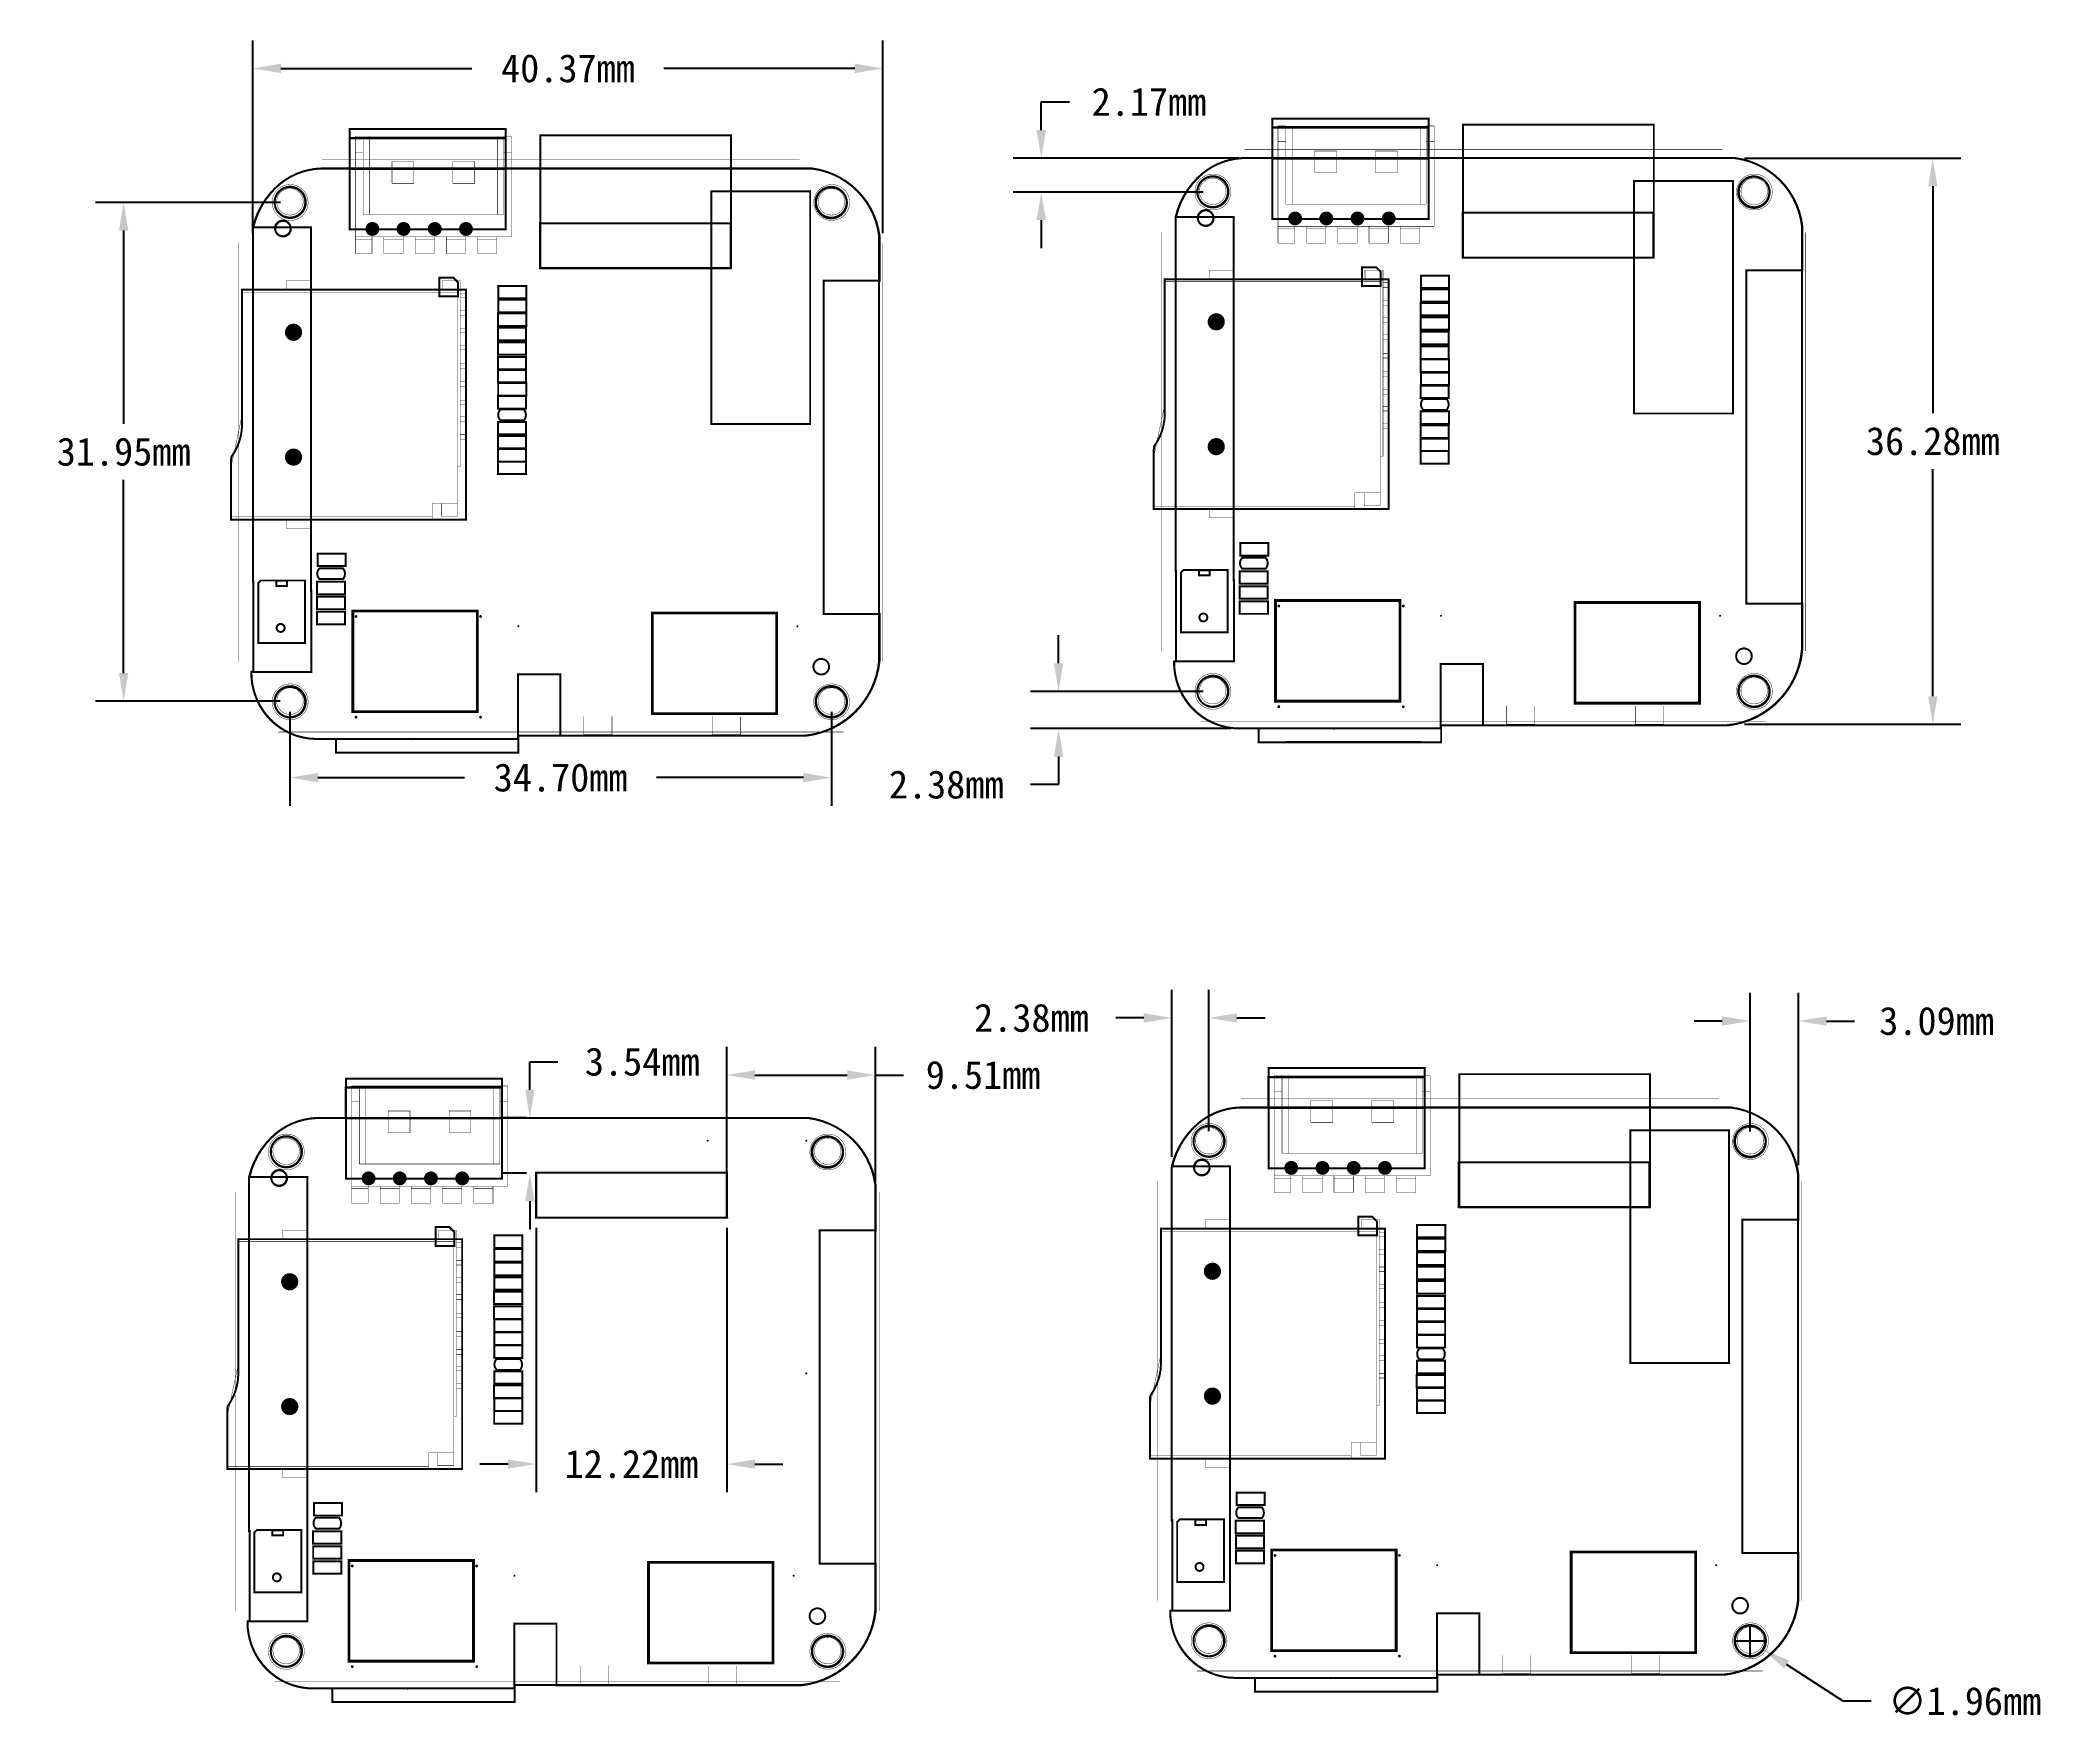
# Model space of a CAD drawing. Extents: x -54 to 75, y -63 to 45.
import ezdxf

# ---------------------------------------------------------------- set-up
doc = ezdxf.new("R2010")
doc.units = 0
doc.header["$MEASUREMENT"] = 0
doc.linetypes.add('PADS_DASH_38100', pattern=[0.254, 0.127, -0.127])
doc.linetypes.add('TRMIDX_9', pattern=[2, 1, 1])
doc.layers.get('0').update_dxf_attribs({"linetype": 'CONTINUOUS'})
doc.layers.get('Defpoints').update_dxf_attribs({"linetype": 'CONTINUOUS'})
for name, color, linetype in [('2D_LINE_00', 255, 'CONTINUOUS'), ('2D_LINE_01', 255, 'CONTINUOUS'), ('BOARD_CUTOUT_00', 254, 'CONTINUOUS'), ('BOARD_OUTLINE_00', 254, 'CONTINUOUS'), ('DRIL_NPLTE_THRU_01', 3, 'CONTINUOUS'), ('DRIL_PLTE_THRU_01', 3, 'CONTINUOUS'), ('DRIL_SYMBOL', 254, 'CONTINUOUS'), ('PART_TOP_2DLINE_01', 254, 'CONTINUOUS'), ('PART_TOP_2DLINE_126', 254, 'CONTINUOUS'), ('PART_TOP_COPPER_01', 254, 'CONTINUOUS')]:
    doc.layers.add(name, color=color, linetype=linetype)
doc.dimstyles.get("Standard").update_dxf_attribs({"dimscale": 10, "dimtxt": 0.18, "dimasz": 0.18, "dimexe": 0.18, "dimexo": 0.0625, "dimgap": 0.09, "dimtad": 0, "dimtih": 1, "dimtoh": 1, "dimzin": 0, "dimdsep": 46, "dimtxsty": 'Standard', "dimcen": 0.09, "dimadec": 0, "dimazin": 0, "dimtfac": 1, "dimtofl": 0, "dimtmove": 0, "dimatfit": 3, "dimfxl": 1, "dimtolj": 1, "dimtzin": 0, "dimarcsym": 0})

msp = doc.modelspace()

# ---------------------------------------------------------------- blocks, each defined once
blk = doc.blocks.new('SMOOTH_0$127')
at = {"const_width": 0.0635}
blk.add_lwpolyline([(-0.03175, 0, 1), (0.03175, 0, 1)], format="xyb", close=True, dxfattribs=at)
blk = doc.blocks.new('BOARD_1')
at = {"layer": 'BOARD_CUTOUT_00', "const_width": 0.127}
for points in [[(-6.75, 34.39, 1), (-8.75, 34.39, 1)], [(27.91, 34.38, 1), (25.91, 34.38, 1)], [(-7.72, 32.72, 1), (-8.72, 32.72, 1)], [(26.78, 4.63, 1), (25.78, 4.63, 1)], [(-6.75, 2.38, 1), (-8.75, 2.38, 1)], [(27.92, 2.39, 1), (25.92, 2.39, 1)]]:
    blk.add_lwpolyline(points, format="xyb", close=True, dxfattribs=at)
at = {"layer": 'BOARD_OUTLINE_00', "const_width": 0.127}
blk.add_lwpolyline([(0, 0), (6.85, 0), (6.85, 4.14), (9.56, 4.14), (9.56, 0.2), (25.27, 0.2, 0.185339), (28.73, 2.04, 0.15749), (29.99, 5.03), (29.99, 32.25, 0.340915), (25.69, 36.56), (-5.76, 36.56, 0.19257), (-8.74, 35.27, 0.140096), (-10.14, 32.77), (-10.14, 10.09), (-10.11, 10.09), (-10.11, 4.31), (-10.24, 4.31, 0.201635), (-9, 1.21, 0.196192), (-6.06, 0), (0, 0)], format="xyb", close=True, dxfattribs=at)
at = {"layer": 'BOARD_OUTLINE_00'}
for p in [(6.85, 4.14), (9.56, 4.14), (28.73, 2.04), (0, 0), (6.85, 0), (9.56, 0.2), (25.27, 0.2)]:
    blk.add_blockref('SMOOTH_0$127', p, dxfattribs=at)
blk = doc.blocks.new('DRAWING_4')
at = {"layer": '2D_LINE_00', "const_width": 0.127}
blk.add_lwpolyline([(11.85, -1.08), (21.85, -1.08), (21.85, -3.05), (11.85, -3.05)], close=True, dxfattribs=at)
at = {"layer": '2D_LINE_00'}
for p in [(11.85, -1.08), (21.85, -1.08), (11.85, -3.05), (21.85, -3.05)]:
    blk.add_blockref('SMOOTH_0$127', p, dxfattribs=at)
blk = doc.blocks.new('SMOOTH_0$0254')
at = {"const_width": 0.0127}
blk.add_lwpolyline([(-0.00635, 0, 1), (0.00635, 0, 1)], format="xyb", close=True, dxfattribs=at)
blk = doc.blocks.new('DRAWING_5')
at = {"layer": '2D_LINE_01', "const_width": 0.0254}
blk.add_lwpolyline([(0, 0), (0, -3.42)], dxfattribs=at)
at = {"layer": '2D_LINE_01'}
for p in [(0, 0), (0, -3.42)]:
    blk.add_blockref('SMOOTH_0$0254', p, dxfattribs=at)
blk = doc.blocks.new('DRAWING_6')
at = {"layer": '2D_LINE_01', "const_width": 0.0254}
blk.add_lwpolyline([(0, 0), (0, 9.12)], dxfattribs=at)
at = {"layer": '2D_LINE_01'}
for p in [(0, 9.12), (0, 0)]:
    blk.add_blockref('SMOOTH_0$0254', p, dxfattribs=at)
blk = doc.blocks.new('DRAWING_7')
at = {"layer": '2D_LINE_01', "linetype": 'PADS_DASH_38100', "const_width": 0.0254}
blk.add_lwpolyline([(0, 0), (0, 5.72527)], dxfattribs=at)
at = {"layer": '2D_LINE_01'}
for p in [(0, 5.72527), (0, 0)]:
    blk.add_blockref('SMOOTH_0$0254', p, dxfattribs=at)
blk = doc.blocks.new('DRAWING_8')
at = {"layer": '2D_LINE_01', "const_width": 0.0254}
blk.add_lwpolyline([(0, 0), (0, 11.98775)], dxfattribs=at)
at = {"layer": '2D_LINE_01'}
for p in [(0, 11.98775), (0, 0)]:
    blk.add_blockref('SMOOTH_0$0254', p, dxfattribs=at)
blk = doc.blocks.new('DRAWING_9')
at = {"layer": '2D_LINE_01', "const_width": 0.0254}
blk.add_lwpolyline([(0, 0), (0, -8.1)], dxfattribs=at)
at = {"layer": '2D_LINE_01'}
for p in [(0, 0), (0, -8.1)]:
    blk.add_blockref('SMOOTH_0$0254', p, dxfattribs=at)
blk = doc.blocks.new('DRAWING_10')
at = {"layer": '2D_LINE_01', "const_width": 0.0254}
blk.add_lwpolyline([(0, 0), (-0.67, -3.17)], dxfattribs=at)
at = {"layer": '2D_LINE_01'}
for p in [(0, 0), (-0.67, -3.17)]:
    blk.add_blockref('SMOOTH_0$0254', p, dxfattribs=at)
blk = doc.blocks.new('DRAWING_11')
at = {"layer": '2D_LINE_01', "const_width": 0.0254}
blk.add_lwpolyline([(0, 0), (-36.22, 0)], dxfattribs=at)
at = {"layer": '2D_LINE_01'}
for p in [(-36.22, 0), (0, 0)]:
    blk.add_blockref('SMOOTH_0$0254', p, dxfattribs=at)
blk = doc.blocks.new('DRAWING_12')
at = {"layer": '2D_LINE_01', "const_width": 0.0254}
blk.add_lwpolyline([(0, 0), (0, -0.59)], dxfattribs=at)
at = {"layer": '2D_LINE_01'}
for p in [(0, 0), (0, -0.59)]:
    blk.add_blockref('SMOOTH_0$0254', p, dxfattribs=at)
blk = doc.blocks.new('DRAWING_13')
at = {"layer": '2D_LINE_01', "const_width": 0.0254}
blk.add_lwpolyline([(0, 0), (0, -0.591866)], dxfattribs=at)
at = {"layer": '2D_LINE_01'}
for p in [(0, 0), (0, -0.591866)]:
    blk.add_blockref('SMOOTH_0$0254', p, dxfattribs=at)
blk = doc.blocks.new('DRAWING_14')
at = {"layer": '2D_LINE_01', "const_width": 0.0254}
blk.add_lwpolyline([(0, 0), (0, 0.591866)], dxfattribs=at)
at = {"layer": '2D_LINE_01'}
for p in [(0, 0.591866), (0, 0)]:
    blk.add_blockref('SMOOTH_0$0254', p, dxfattribs=at)
blk = doc.blocks.new('DRAWING_15')
at = {"layer": '2D_LINE_01', "const_width": 0.0254}
blk.add_lwpolyline([(0, 0), (0, 0.59)], dxfattribs=at)
at = {"layer": '2D_LINE_01'}
for p in [(0, 0.59), (0, 0)]:
    blk.add_blockref('SMOOTH_0$0254', p, dxfattribs=at)
blk = doc.blocks.new('DRAWING_16')
at = {"layer": '2D_LINE_01', "linetype": 'PADS_DASH_38100', "const_width": 0.0254}
blk.add_lwpolyline([(0, 0), (0, -0.01)], dxfattribs=at)
at = {"layer": '2D_LINE_01'}
for p in [(0, 0), (0, -0.01)]:
    blk.add_blockref('SMOOTH_0$0254', p, dxfattribs=at)
blk = doc.blocks.new('DRAWING_17')
at = {"layer": '2D_LINE_01', "const_width": 0.0254}
blk.add_lwpolyline([(0, 0), (0, -7.5)], dxfattribs=at)
at = {"layer": '2D_LINE_01'}
for p in [(0, 0), (0, -7.5)]:
    blk.add_blockref('SMOOTH_0$0254', p, dxfattribs=at)
blk = doc.blocks.new('DRAWING_18')
at = {"layer": '2D_LINE_01', "linetype": 'PADS_DASH_38100', "const_width": 0.0254}
blk.add_lwpolyline([(0, 0), (0, -5)], dxfattribs=at)
at = {"layer": '2D_LINE_01'}
for p in [(0, 0), (0, -5)]:
    blk.add_blockref('SMOOTH_0$0254', p, dxfattribs=at)
blk = doc.blocks.new('DRAWING_19')
at = {"layer": '2D_LINE_01', "linetype": 'PADS_DASH_38100', "const_width": 0.0254}
blk.add_lwpolyline([(0, 0), (0, -5)], dxfattribs=at)
at = {"layer": '2D_LINE_01'}
for p in [(0, 0), (0, -5)]:
    blk.add_blockref('SMOOTH_0$0254', p, dxfattribs=at)
blk = doc.blocks.new('DRAWING_20')
at = {"layer": '2D_LINE_01', "const_width": 0.0254}
blk.add_lwpolyline([(0, 0), (0, -1.0746)], dxfattribs=at)
at = {"layer": '2D_LINE_01'}
for p in [(0, 0), (0, -1.0746)]:
    blk.add_blockref('SMOOTH_0$0254', p, dxfattribs=at)
blk = doc.blocks.new('DRAWING_21')
at = {"layer": '2D_LINE_01', "const_width": 0.0254}
blk.add_lwpolyline([(0, 0), (0, -1.0746)], dxfattribs=at)
at = {"layer": '2D_LINE_01'}
for p in [(0, 0), (0, -1.0746)]:
    blk.add_blockref('SMOOTH_0$0254', p, dxfattribs=at)
blk = doc.blocks.new('DRAWING_22')
at = {"layer": '2D_LINE_01', "const_width": 0.0254}
blk.add_lwpolyline([(0, 0), (0, -1.4)], dxfattribs=at)
at = {"layer": '2D_LINE_01'}
for p in [(0, 0), (0, -1.4)]:
    blk.add_blockref('SMOOTH_0$0254', p, dxfattribs=at)
blk = doc.blocks.new('DRAWING_23')
at = {"layer": '2D_LINE_01', "const_width": 0.0254}
blk.add_lwpolyline([(0, 0), (0, -1.0746)], dxfattribs=at)
at = {"layer": '2D_LINE_01'}
for p in [(0, 0), (0, -1.0746)]:
    blk.add_blockref('SMOOTH_0$0254', p, dxfattribs=at)
blk = doc.blocks.new('DRAWING_24')
at = {"layer": '2D_LINE_01', "const_width": 0.0254}
blk.add_lwpolyline([(0, 0), (0, 1.4)], dxfattribs=at)
at = {"layer": '2D_LINE_01'}
for p in [(0, 1.4), (0, 0)]:
    blk.add_blockref('SMOOTH_0$0254', p, dxfattribs=at)
blk = doc.blocks.new('DRAWING_25')
at = {"layer": '2D_LINE_01', "const_width": 0.0254}
blk.add_lwpolyline([(0, 0), (0, -1.0746)], dxfattribs=at)
at = {"layer": '2D_LINE_01'}
for p in [(0, 0), (0, -1.0746)]:
    blk.add_blockref('SMOOTH_0$0254', p, dxfattribs=at)
blk = doc.blocks.new('DRAWING_26')
at = {"layer": '2D_LINE_01', "const_width": 0.0254}
blk.add_lwpolyline([(0, 0), (0, 1.01)], dxfattribs=at)
at = {"layer": '2D_LINE_01'}
for p in [(0, 1.01), (0, 0)]:
    blk.add_blockref('SMOOTH_0$0254', p, dxfattribs=at)
blk = doc.blocks.new('DRAWING_27')
at = {"layer": '2D_LINE_01', "const_width": 0.0254}
blk.add_lwpolyline([(0, 0), (0, -1.0746)], dxfattribs=at)
at = {"layer": '2D_LINE_01'}
for p in [(0, 0), (0, -1.0746)]:
    blk.add_blockref('SMOOTH_0$0254', p, dxfattribs=at)
blk = doc.blocks.new('DRAWING_28')
at = {"layer": '2D_LINE_01', "const_width": 0.0254}
blk.add_lwpolyline([(0, 0), (0, -0.82)], dxfattribs=at)
at = {"layer": '2D_LINE_01'}
for p in [(0, 0), (0, -0.82)]:
    blk.add_blockref('SMOOTH_0$0254', p, dxfattribs=at)
blk = doc.blocks.new('DRAWING_29')
at = {"layer": '2D_LINE_01', "const_width": 0.0254}
blk.add_lwpolyline([(0, 0), (0, -0.59)], dxfattribs=at)
at = {"layer": '2D_LINE_01'}
for p in [(0, 0), (0, -0.59)]:
    blk.add_blockref('SMOOTH_0$0254', p, dxfattribs=at)
blk = doc.blocks.new('DRAWING_30')
at = {"layer": '2D_LINE_01', "const_width": 0.0254}
blk.add_lwpolyline([(0, 0), (0, -1.0746)], dxfattribs=at)
at = {"layer": '2D_LINE_01'}
for p in [(0, 0), (0, -1.0746)]:
    blk.add_blockref('SMOOTH_0$0254', p, dxfattribs=at)
blk = doc.blocks.new('DRAWING_31')
at = {"layer": '2D_LINE_01', "const_width": 0.0254}
blk.add_lwpolyline([(0, 0), (0, -1.4)], dxfattribs=at)
at = {"layer": '2D_LINE_01'}
for p in [(0, 0), (0, -1.4)]:
    blk.add_blockref('SMOOTH_0$0254', p, dxfattribs=at)
blk = doc.blocks.new('DRAWING_32')
at = {"layer": '2D_LINE_01', "const_width": 0.0254}
blk.add_lwpolyline([(0, 0), (0, 3.177138)], dxfattribs=at)
at = {"layer": '2D_LINE_01'}
for p in [(0, 3.177138), (0, 0)]:
    blk.add_blockref('SMOOTH_0$0254', p, dxfattribs=at)
blk = doc.blocks.new('DRAWING_33')
at = {"layer": '2D_LINE_01', "linetype": 'PADS_DASH_38100', "const_width": 0.0254}
blk.add_lwpolyline([(0, 0), (0, 11.18)], dxfattribs=at)
at = {"layer": '2D_LINE_01'}
for p in [(0, 11.18), (0, 0)]:
    blk.add_blockref('SMOOTH_0$0254', p, dxfattribs=at)
blk = doc.blocks.new('DRAWING_34')
at = {"layer": '2D_LINE_01', "const_width": 0.0254}
blk.add_lwpolyline([(0, 0), (0, 11.92)], dxfattribs=at)
at = {"layer": '2D_LINE_01'}
for p in [(0, 11.92), (0, 0)]:
    blk.add_blockref('SMOOTH_0$0254', p, dxfattribs=at)
blk = doc.blocks.new('DRAWING_35')
at = {"layer": '2D_LINE_01', "const_width": 0.0254}
blk.add_lwpolyline([(0, 0), (0, -0.3)], dxfattribs=at)
at = {"layer": '2D_LINE_01'}
for p in [(0, 0), (0, -0.3)]:
    blk.add_blockref('SMOOTH_0$0254', p, dxfattribs=at)
blk = doc.blocks.new('DRAWING_36')
at = {"layer": '2D_LINE_01', "const_width": 0.0254}
blk.add_lwpolyline([(0, 0), (0, -0.3)], dxfattribs=at)
at = {"layer": '2D_LINE_01'}
for p in [(0, 0), (0, -0.3)]:
    blk.add_blockref('SMOOTH_0$0254', p, dxfattribs=at)
blk = doc.blocks.new('DRAWING_37')
at = {"layer": '2D_LINE_01', "const_width": 0.0254}
blk.add_lwpolyline([(0, 0), (0, -0.3)], dxfattribs=at)
at = {"layer": '2D_LINE_01'}
for p in [(0, 0), (0, -0.3)]:
    blk.add_blockref('SMOOTH_0$0254', p, dxfattribs=at)
blk = doc.blocks.new('DRAWING_38')
at = {"layer": '2D_LINE_01', "const_width": 0.0254}
blk.add_lwpolyline([(0, 0), (0, -0.3)], dxfattribs=at)
at = {"layer": '2D_LINE_01'}
for p in [(0, 0), (0, -0.3)]:
    blk.add_blockref('SMOOTH_0$0254', p, dxfattribs=at)
blk = doc.blocks.new('DRAWING_39')
at = {"layer": '2D_LINE_01', "const_width": 0.0254}
blk.add_lwpolyline([(0, 0), (0, -0.3)], dxfattribs=at)
at = {"layer": '2D_LINE_01'}
for p in [(0, 0), (0, -0.3)]:
    blk.add_blockref('SMOOTH_0$0254', p, dxfattribs=at)
blk = doc.blocks.new('DRAWING_40')
at = {"layer": '2D_LINE_01', "const_width": 0.0254}
blk.add_lwpolyline([(0, 0), (0, -0.3)], dxfattribs=at)
at = {"layer": '2D_LINE_01'}
for p in [(0, 0), (0, -0.3)]:
    blk.add_blockref('SMOOTH_0$0254', p, dxfattribs=at)
blk = doc.blocks.new('DRAWING_41')
at = {"layer": '2D_LINE_01', "const_width": 0.0254}
blk.add_lwpolyline([(0, 0), (0, -0.3)], dxfattribs=at)
at = {"layer": '2D_LINE_01'}
for p in [(0, 0), (0, -0.3)]:
    blk.add_blockref('SMOOTH_0$0254', p, dxfattribs=at)
blk = doc.blocks.new('DRAWING_42')
at = {"layer": '2D_LINE_01', "const_width": 0.0254}
blk.add_lwpolyline([(0, 0), (0, -0.3)], dxfattribs=at)
at = {"layer": '2D_LINE_01'}
for p in [(0, 0), (0, -0.3)]:
    blk.add_blockref('SMOOTH_0$0254', p, dxfattribs=at)
blk = doc.blocks.new('DRAWING_43')
at = {"layer": '2D_LINE_01', "const_width": 0.0254}
blk.add_lwpolyline([(0, 0), (0, -0.3)], dxfattribs=at)
at = {"layer": '2D_LINE_01'}
for p in [(0, 0), (0, -0.3)]:
    blk.add_blockref('SMOOTH_0$0254', p, dxfattribs=at)
blk = doc.blocks.new('DRAWING_44')
at = {"layer": '2D_LINE_01', "const_width": 0.0254}
blk.add_lwpolyline([(0, 0), (0, -1.0746)], dxfattribs=at)
at = {"layer": '2D_LINE_01'}
for p in [(0, 0), (0, -1.0746)]:
    blk.add_blockref('SMOOTH_0$0254', p, dxfattribs=at)
blk = doc.blocks.new('DRAWING_45')
at = {"layer": '2D_LINE_01', "const_width": 0.0254}
blk.add_lwpolyline([(0, 0), (1.57, 0)], dxfattribs=at)
at = {"layer": '2D_LINE_01'}
for p in [(0, 0), (1.57, 0)]:
    blk.add_blockref('SMOOTH_0$0254', p, dxfattribs=at)
blk = doc.blocks.new('DRAWING_46')
at = {"layer": '2D_LINE_01', "const_width": 0.0254}
blk.add_lwpolyline([(0, 0), (12.878718, 0)], dxfattribs=at)
at = {"layer": '2D_LINE_01'}
for p in [(0, 0), (12.878718, 0)]:
    blk.add_blockref('SMOOTH_0$0254', p, dxfattribs=at)
blk = doc.blocks.new('DRAWING_47')
at = {"layer": '2D_LINE_01', "const_width": 0.0254}
blk.add_lwpolyline([(0, 0), (0, 1.4)], dxfattribs=at)
at = {"layer": '2D_LINE_01'}
for p in [(0, 1.4), (0, 0)]:
    blk.add_blockref('SMOOTH_0$0254', p, dxfattribs=at)
blk = doc.blocks.new('DRAWING_48')
at = {"layer": '2D_LINE_01', "const_width": 0.0254}
blk.add_lwpolyline([(0, 0), (0, -1.0746)], dxfattribs=at)
at = {"layer": '2D_LINE_01'}
for p in [(0, 0), (0, -1.0746)]:
    blk.add_blockref('SMOOTH_0$0254', p, dxfattribs=at)
blk = doc.blocks.new('DRAWING_49')
at = {"layer": '2D_LINE_01', "const_width": 0.0254}
blk.add_lwpolyline([(0, 0), (0, -1.0746)], dxfattribs=at)
at = {"layer": '2D_LINE_01'}
for p in [(0, 0), (0, -1.0746)]:
    blk.add_blockref('SMOOTH_0$0254', p, dxfattribs=at)
blk = doc.blocks.new('DRAWING_50')
at = {"layer": '2D_LINE_01', "linetype": 'PADS_DASH_38100', "const_width": 0.0254}
blk.add_lwpolyline([(0, 0), (0, -5)], dxfattribs=at)
at = {"layer": '2D_LINE_01'}
for p in [(0, 0), (0, -5)]:
    blk.add_blockref('SMOOTH_0$0254', p, dxfattribs=at)
blk = doc.blocks.new('DRAWING_51')
at = {"layer": '2D_LINE_01', "linetype": 'PADS_DASH_38100', "const_width": 0.0254}
blk.add_lwpolyline([(0, 0), (12.878718, 0)], dxfattribs=at)
at = {"layer": '2D_LINE_01'}
for p in [(0, 0), (12.878718, 0)]:
    blk.add_blockref('SMOOTH_0$0254', p, dxfattribs=at)
blk = doc.blocks.new('DRAWING_52')
at = {"layer": '2D_LINE_01', "const_width": 0.0254}
blk.add_lwpolyline([(0, 0), (1.04, 0)], dxfattribs=at)
at = {"layer": '2D_LINE_01'}
for p in [(0, 0), (1.04, 0)]:
    blk.add_blockref('SMOOTH_0$0254', p, dxfattribs=at)
blk = doc.blocks.new('DRAWING_53')
at = {"layer": '2D_LINE_01', "const_width": 0.0254}
blk.add_lwpolyline([(0, 0), (1.62, 0)], dxfattribs=at)
at = {"layer": '2D_LINE_01'}
for p in [(0, 0), (1.62, 0)]:
    blk.add_blockref('SMOOTH_0$0254', p, dxfattribs=at)
blk = doc.blocks.new('DRAWING_54')
at = {"layer": '2D_LINE_01', "linetype": 'PADS_DASH_38100', "const_width": 0.0254}
blk.add_lwpolyline([(0, 0), (0, -5)], dxfattribs=at)
at = {"layer": '2D_LINE_01'}
for p in [(0, 0), (0, -5)]:
    blk.add_blockref('SMOOTH_0$0254', p, dxfattribs=at)
blk = doc.blocks.new('DRAWING_55')
at = {"layer": '2D_LINE_01', "const_width": 0.0254}
blk.add_lwpolyline([(0, 0), (0, 6.4254)], dxfattribs=at)
at = {"layer": '2D_LINE_01'}
for p in [(0, 6.4254), (0, 0)]:
    blk.add_blockref('SMOOTH_0$0254', p, dxfattribs=at)
blk = doc.blocks.new('DRAWING_56')
at = {"layer": '2D_LINE_01', "const_width": 0.0254}
blk.add_lwpolyline([(0, 0), (0.18, 0)], dxfattribs=at)
at = {"layer": '2D_LINE_01'}
for p in [(0, 0), (0.18, 0)]:
    blk.add_blockref('SMOOTH_0$0254', p, dxfattribs=at)
blk = doc.blocks.new('DRAWING_57')
at = {"layer": '2D_LINE_01', "const_width": 0.0254}
blk.add_lwpolyline([(0, 0), (0.32, 0)], dxfattribs=at)
at = {"layer": '2D_LINE_01'}
for p in [(0, 0), (0.32, 0)]:
    blk.add_blockref('SMOOTH_0$0254', p, dxfattribs=at)
blk = doc.blocks.new('DRAWING_58')
at = {"layer": '2D_LINE_01', "const_width": 0.0254}
blk.add_lwpolyline([(0, 0), (0.32, 0)], dxfattribs=at)
at = {"layer": '2D_LINE_01'}
for p in [(0, 0), (0.32, 0)]:
    blk.add_blockref('SMOOTH_0$0254', p, dxfattribs=at)
blk = doc.blocks.new('DRAWING_59')
at = {"layer": '2D_LINE_01', "const_width": 0.0254}
blk.add_lwpolyline([(0, 0), (0.32, 0)], dxfattribs=at)
at = {"layer": '2D_LINE_01'}
for p in [(0, 0), (0.32, 0)]:
    blk.add_blockref('SMOOTH_0$0254', p, dxfattribs=at)
blk = doc.blocks.new('DRAWING_60')
at = {"layer": '2D_LINE_01', "const_width": 0.0254}
blk.add_lwpolyline([(0, 0), (0.32, 0)], dxfattribs=at)
at = {"layer": '2D_LINE_01'}
for p in [(0, 0), (0.32, 0)]:
    blk.add_blockref('SMOOTH_0$0254', p, dxfattribs=at)
blk = doc.blocks.new('DRAWING_61')
at = {"layer": '2D_LINE_01', "const_width": 0.0254}
blk.add_lwpolyline([(0, 0), (0.32, 0)], dxfattribs=at)
at = {"layer": '2D_LINE_01'}
for p in [(0, 0), (0.32, 0)]:
    blk.add_blockref('SMOOTH_0$0254', p, dxfattribs=at)
blk = doc.blocks.new('DRAWING_62')
at = {"layer": '2D_LINE_01', "const_width": 0.0254}
blk.add_lwpolyline([(0, 0), (0.32, 0)], dxfattribs=at)
at = {"layer": '2D_LINE_01'}
for p in [(0, 0), (0.32, 0)]:
    blk.add_blockref('SMOOTH_0$0254', p, dxfattribs=at)
blk = doc.blocks.new('DRAWING_63')
at = {"layer": '2D_LINE_01', "const_width": 0.0254}
blk.add_lwpolyline([(0, 0), (0.32, 0)], dxfattribs=at)
at = {"layer": '2D_LINE_01'}
for p in [(0, 0), (0.32, 0)]:
    blk.add_blockref('SMOOTH_0$0254', p, dxfattribs=at)
blk = doc.blocks.new('DRAWING_64')
at = {"layer": '2D_LINE_01', "const_width": 0.0254}
blk.add_lwpolyline([(0, 0), (0.32, 0)], dxfattribs=at)
at = {"layer": '2D_LINE_01'}
for p in [(0, 0), (0.32, 0)]:
    blk.add_blockref('SMOOTH_0$0254', p, dxfattribs=at)
blk = doc.blocks.new('DRAWING_65')
at = {"layer": '2D_LINE_01', "const_width": 0.0254}
blk.add_lwpolyline([(0, 0), (0.32, 0)], dxfattribs=at)
at = {"layer": '2D_LINE_01'}
for p in [(0, 0), (0.32, 0)]:
    blk.add_blockref('SMOOTH_0$0254', p, dxfattribs=at)
blk = doc.blocks.new('DRAWING_66')
at = {"layer": '2D_LINE_01', "const_width": 0.0254}
blk.add_lwpolyline([(0, 0), (0.32, 0)], dxfattribs=at)
at = {"layer": '2D_LINE_01'}
for p in [(0, 0), (0.32, 0)]:
    blk.add_blockref('SMOOTH_0$0254', p, dxfattribs=at)
blk = doc.blocks.new('DRAWING_67')
at = {"layer": '2D_LINE_01', "const_width": 0.0254}
blk.add_lwpolyline([(0, 0), (0.32, 0)], dxfattribs=at)
at = {"layer": '2D_LINE_01'}
for p in [(0, 0), (0.32, 0)]:
    blk.add_blockref('SMOOTH_0$0254', p, dxfattribs=at)
blk = doc.blocks.new('DRAWING_68')
at = {"layer": '2D_LINE_01', "const_width": 0.0254}
blk.add_lwpolyline([(0, 0), (0.32, 0)], dxfattribs=at)
at = {"layer": '2D_LINE_01'}
for p in [(0, 0), (0.32, 0)]:
    blk.add_blockref('SMOOTH_0$0254', p, dxfattribs=at)
blk = doc.blocks.new('DRAWING_69')
at = {"layer": '2D_LINE_01', "const_width": 0.0254}
blk.add_lwpolyline([(0, 0), (0.32, 0)], dxfattribs=at)
at = {"layer": '2D_LINE_01'}
for p in [(0, 0), (0.32, 0)]:
    blk.add_blockref('SMOOTH_0$0254', p, dxfattribs=at)
blk = doc.blocks.new('DRAWING_70')
at = {"layer": '2D_LINE_01', "const_width": 0.0254}
blk.add_lwpolyline([(0, 0), (0.32, 0)], dxfattribs=at)
at = {"layer": '2D_LINE_01'}
for p in [(0, 0), (0.32, 0)]:
    blk.add_blockref('SMOOTH_0$0254', p, dxfattribs=at)
blk = doc.blocks.new('DRAWING_71')
at = {"layer": '2D_LINE_01', "const_width": 0.0254}
blk.add_lwpolyline([(0, 0), (0.32, 0)], dxfattribs=at)
at = {"layer": '2D_LINE_01'}
for p in [(0, 0), (0.32, 0)]:
    blk.add_blockref('SMOOTH_0$0254', p, dxfattribs=at)
blk = doc.blocks.new('DRAWING_72')
at = {"layer": '2D_LINE_01', "const_width": 0.0254}
blk.add_lwpolyline([(0, 0), (0.32, 0)], dxfattribs=at)
at = {"layer": '2D_LINE_01'}
for p in [(0, 0), (0.32, 0)]:
    blk.add_blockref('SMOOTH_0$0254', p, dxfattribs=at)
blk = doc.blocks.new('DRAWING_73')
at = {"layer": '2D_LINE_01', "const_width": 0.0254}
blk.add_lwpolyline([(0, 0), (0.32, 0)], dxfattribs=at)
at = {"layer": '2D_LINE_01'}
for p in [(0, 0), (0.32, 0)]:
    blk.add_blockref('SMOOTH_0$0254', p, dxfattribs=at)
blk = doc.blocks.new('DRAWING_74')
at = {"layer": '2D_LINE_01', "const_width": 0.0254}
blk.add_lwpolyline([(0, 0), (0.32, 0)], dxfattribs=at)
at = {"layer": '2D_LINE_01'}
for p in [(0, 0), (0.32, 0)]:
    blk.add_blockref('SMOOTH_0$0254', p, dxfattribs=at)
blk = doc.blocks.new('DRAWING_75')
at = {"layer": '2D_LINE_01', "linetype": 'PADS_DASH_38100', "const_width": 0.0254}
blk.add_lwpolyline([(0, 0), (13.82, 0)], dxfattribs=at)
at = {"layer": '2D_LINE_01'}
for p in [(0, 0), (13.82, 0)]:
    blk.add_blockref('SMOOTH_0$0254', p, dxfattribs=at)
blk = doc.blocks.new('DRAWING_76')
at = {"layer": '2D_LINE_01', "const_width": 0.0254}
blk.add_lwpolyline([(0, 0), (-14.000922, 0)], dxfattribs=at)
at = {"layer": '2D_LINE_01'}
for p in [(-14.000922, 0), (0, 0)]:
    blk.add_blockref('SMOOTH_0$0254', p, dxfattribs=at)
blk = doc.blocks.new('DRAWING_77')
at = {"layer": '2D_LINE_01', "const_width": 0.0254}
blk.add_lwpolyline([(0, 0), (-1.15, 0)], dxfattribs=at)
at = {"layer": '2D_LINE_01'}
for p in [(-1.15, 0), (0, 0)]:
    blk.add_blockref('SMOOTH_0$0254', p, dxfattribs=at)
blk = doc.blocks.new('DRAWING_78')
at = {"layer": '2D_LINE_01', "const_width": 0.0254}
blk.add_lwpolyline([(0, 0), (-1.57, 0)], dxfattribs=at)
at = {"layer": '2D_LINE_01'}
for p in [(-1.57, 0), (0, 0)]:
    blk.add_blockref('SMOOTH_0$0254', p, dxfattribs=at)
blk = doc.blocks.new('DRAWING_79')
at = {"layer": '2D_LINE_01', "const_width": 0.0254}
blk.add_lwpolyline([(0, 0), (-1.238, 0)], dxfattribs=at)
at = {"layer": '2D_LINE_01'}
for p in [(-1.238, 0), (0, 0)]:
    blk.add_blockref('SMOOTH_0$0254', p, dxfattribs=at)
blk = doc.blocks.new('DRAWING_80')
at = {"layer": '2D_LINE_01', "const_width": 0.0254}
blk.add_lwpolyline([(0, 0), (-1.238, 0)], dxfattribs=at)
at = {"layer": '2D_LINE_01'}
for p in [(-1.238, 0), (0, 0)]:
    blk.add_blockref('SMOOTH_0$0254', p, dxfattribs=at)
blk = doc.blocks.new('DRAWING_81')
at = {"layer": '2D_LINE_01', "const_width": 0.0254}
blk.add_lwpolyline([(0, 0), (-1.238, 0)], dxfattribs=at)
at = {"layer": '2D_LINE_01'}
for p in [(-1.238, 0), (0, 0)]:
    blk.add_blockref('SMOOTH_0$0254', p, dxfattribs=at)
blk = doc.blocks.new('DRAWING_82')
at = {"layer": '2D_LINE_01', "const_width": 0.0254}
blk.add_lwpolyline([(0, 0), (-1.238, 0)], dxfattribs=at)
at = {"layer": '2D_LINE_01'}
for p in [(-1.238, 0), (0, 0)]:
    blk.add_blockref('SMOOTH_0$0254', p, dxfattribs=at)
blk = doc.blocks.new('DRAWING_83')
at = {"layer": '2D_LINE_01', "const_width": 0.0254}
blk.add_lwpolyline([(0, 0), (-1.069, 0)], dxfattribs=at)
at = {"layer": '2D_LINE_01'}
for p in [(-1.069, 0), (0, 0)]:
    blk.add_blockref('SMOOTH_0$0254', p, dxfattribs=at)
blk = doc.blocks.new('DRAWING_84')
at = {"layer": '2D_LINE_01', "const_width": 0.0254}
blk.add_lwpolyline([(0, 0), (-1.238, 0)], dxfattribs=at)
at = {"layer": '2D_LINE_01'}
for p in [(-1.238, 0), (0, 0)]:
    blk.add_blockref('SMOOTH_0$0254', p, dxfattribs=at)
blk = doc.blocks.new('DRAWING_85')
at = {"layer": '2D_LINE_01', "const_width": 0.0254}
blk.add_lwpolyline([(0, 0), (-1.238, 0)], dxfattribs=at)
at = {"layer": '2D_LINE_01'}
for p in [(-1.238, 0), (0, 0)]:
    blk.add_blockref('SMOOTH_0$0254', p, dxfattribs=at)
blk = doc.blocks.new('DRAWING_86')
at = {"layer": '2D_LINE_01', "const_width": 0.0254}
blk.add_lwpolyline([(0, 0), (-1.238, 0)], dxfattribs=at)
at = {"layer": '2D_LINE_01'}
for p in [(-1.238, 0), (0, 0)]:
    blk.add_blockref('SMOOTH_0$0254', p, dxfattribs=at)
blk = doc.blocks.new('DRAWING_87')
at = {"layer": '2D_LINE_01', "const_width": 0.0254}
blk.add_lwpolyline([(0, 0), (-1.238, 0)], dxfattribs=at)
at = {"layer": '2D_LINE_01'}
for p in [(-1.238, 0), (0, 0)]:
    blk.add_blockref('SMOOTH_0$0254', p, dxfattribs=at)
blk = doc.blocks.new('DRAWING_88')
at = {"layer": '2D_LINE_01', "const_width": 0.0254}
blk.add_lwpolyline([(0, 0), (-1.069, 0)], dxfattribs=at)
at = {"layer": '2D_LINE_01'}
for p in [(-1.069, 0), (0, 0)]:
    blk.add_blockref('SMOOTH_0$0254', p, dxfattribs=at)
blk = doc.blocks.new('DRAWING_89')
at = {"layer": '2D_LINE_01', "const_width": 0.0254}
blk.add_lwpolyline([(0, 0), (10, 0)], dxfattribs=at)
at = {"layer": '2D_LINE_01'}
for p in [(0, 0), (10, 0)]:
    blk.add_blockref('SMOOTH_0$0254', p, dxfattribs=at)
blk = doc.blocks.new('DRAWING_90')
at = {"layer": '2D_LINE_01', "linetype": 'PADS_DASH_38100', "const_width": 0.0254}
blk.add_lwpolyline([(0, 0), (9, 0)], dxfattribs=at)
at = {"layer": '2D_LINE_01'}
for p in [(0, 0), (9, 0)]:
    blk.add_blockref('SMOOTH_0$0254', p, dxfattribs=at)
blk = doc.blocks.new('DRAWING_91')
at = {"layer": '2D_LINE_01', "const_width": 0.0254}
blk.add_lwpolyline([(0, 0), (1.4, 0)], dxfattribs=at)
at = {"layer": '2D_LINE_01'}
for p in [(0, 0), (1.4, 0)]:
    blk.add_blockref('SMOOTH_0$0254', p, dxfattribs=at)
blk = doc.blocks.new('DRAWING_92')
at = {"layer": '2D_LINE_01', "const_width": 0.0254}
blk.add_lwpolyline([(0, 0), (1.4, 0)], dxfattribs=at)
at = {"layer": '2D_LINE_01'}
for p in [(0, 0), (1.4, 0)]:
    blk.add_blockref('SMOOTH_0$0254', p, dxfattribs=at)
blk = doc.blocks.new('DRAWING_93')
at = {"layer": '2D_LINE_01', "const_width": 0.0254}
blk.add_lwpolyline([(0, 0), (-1.4, 0)], dxfattribs=at)
at = {"layer": '2D_LINE_01'}
for p in [(-1.4, 0), (0, 0)]:
    blk.add_blockref('SMOOTH_0$0254', p, dxfattribs=at)
blk = doc.blocks.new('DRAWING_94')
at = {"layer": '2D_LINE_01', "const_width": 0.0254}
blk.add_lwpolyline([(0, 0), (-1.4, 0)], dxfattribs=at)
at = {"layer": '2D_LINE_01'}
for p in [(-1.4, 0), (0, 0)]:
    blk.add_blockref('SMOOTH_0$0254', p, dxfattribs=at)
blk = doc.blocks.new('DRAWING_95')
at = {"layer": '2D_LINE_01', "linetype": 'PADS_DASH_38100', "const_width": 0.0254}
blk.add_lwpolyline([(0, 0), (-10, 0)], dxfattribs=at)
at = {"layer": '2D_LINE_01'}
for p in [(-10, 0), (0, 0)]:
    blk.add_blockref('SMOOTH_0$0254', p, dxfattribs=at)
blk = doc.blocks.new('DRAWING_96')
at = {"layer": '2D_LINE_01', "const_width": 0.0254}
blk.add_lwpolyline([(0, 0), (2.13, 0)], dxfattribs=at)
at = {"layer": '2D_LINE_01'}
for p in [(0, 0), (2.13, 0)]:
    blk.add_blockref('SMOOTH_0$0254', p, dxfattribs=at)
blk = doc.blocks.new('DRAWING_97')
at = {"layer": '2D_LINE_01', "const_width": 0.0254}
blk.add_lwpolyline([(0, 0), (18.47, 0)], dxfattribs=at)
at = {"layer": '2D_LINE_01'}
for p in [(0, 0), (18.47, 0)]:
    blk.add_blockref('SMOOTH_0$0254', p, dxfattribs=at)
blk = doc.blocks.new('DRAWING_98')
at = {"layer": '2D_LINE_01', "linetype": 'PADS_DASH_38100', "const_width": 0.0254}
blk.add_lwpolyline([(0, 0), (0.5, 0)], dxfattribs=at)
at = {"layer": '2D_LINE_01'}
for p in [(0, 0), (0.5, 0)]:
    blk.add_blockref('SMOOTH_0$0254', p, dxfattribs=at)
blk = doc.blocks.new('DRAWING_99')
at = {"layer": '2D_LINE_01', "linetype": 'PADS_DASH_38100', "const_width": 0.0254}
blk.add_lwpolyline([(0, 0), (0.5, 0)], dxfattribs=at)
at = {"layer": '2D_LINE_01'}
for p in [(0, 0), (0.5, 0)]:
    blk.add_blockref('SMOOTH_0$0254', p, dxfattribs=at)
blk = doc.blocks.new('DRAWING_100')
at = {"layer": '2D_LINE_01', "const_width": 0.0254}
blk.add_lwpolyline([(0, 0), (-10, 0)], dxfattribs=at)
at = {"layer": '2D_LINE_01'}
for p in [(-10, 0), (0, 0)]:
    blk.add_blockref('SMOOTH_0$0254', p, dxfattribs=at)
blk = doc.blocks.new('DRAWING_101')
at = {"layer": '2D_LINE_01', "linetype": 'PADS_DASH_38100', "const_width": 0.0254}
blk.add_lwpolyline([(0, 0), (-0.5, 0)], dxfattribs=at)
at = {"layer": '2D_LINE_01'}
for p in [(-0.5, 0), (0, 0)]:
    blk.add_blockref('SMOOTH_0$0254', p, dxfattribs=at)
blk = doc.blocks.new('DRAWING_102')
at = {"layer": '2D_LINE_01', "linetype": 'PADS_DASH_38100', "const_width": 0.0254}
blk.add_lwpolyline([(0, 0), (-0.5, 0)], dxfattribs=at)
at = {"layer": '2D_LINE_01'}
for p in [(-0.5, 0), (0, 0)]:
    blk.add_blockref('SMOOTH_0$0254', p, dxfattribs=at)
blk = doc.blocks.new('DRAWING_103')
at = {"layer": '2D_LINE_01', "const_width": 0.0254}
blk.add_lwpolyline([(0, 0), (0, -26.83)], dxfattribs=at)
at = {"layer": '2D_LINE_01'}
for p in [(0, 0), (0, -26.83)]:
    blk.add_blockref('SMOOTH_0$0254', p, dxfattribs=at)
blk = doc.blocks.new('DRAWING_104')
at = {"layer": '2D_LINE_01', "const_width": 0.0254}
blk.add_lwpolyline([(-1.15, 0, 1), (1.15, 0, 1)], format="xyb", close=True, dxfattribs=at)
blk = doc.blocks.new('DRAWING_105')
at = {"layer": '2D_LINE_01', "const_width": 0.0254}
blk.add_lwpolyline([(-1.15, 0, 1), (1.15, 0, 1)], format="xyb", close=True, dxfattribs=at)
blk = doc.blocks.new('DRAWING_106')
at = {"layer": '2D_LINE_01', "const_width": 0.0254}
blk.add_lwpolyline([(-1.15, 0, 1), (1.15, 0, 1)], format="xyb", close=True, dxfattribs=at)
blk = doc.blocks.new('DRAWING_107')
at = {"layer": '2D_LINE_01', "const_width": 0.0254}
blk.add_lwpolyline([(-1.15, 0, 1), (1.15, 0, 1)], format="xyb", close=True, dxfattribs=at)
blk = doc.blocks.new('DRAWING_108')
at = {"layer": '2D_LINE_01', "const_width": 0.0254}
blk.add_lwpolyline([(0, 0), (0, -3.42)], dxfattribs=at)
at = {"layer": '2D_LINE_01'}
for p in [(0, 0), (0, -3.42)]:
    blk.add_blockref('SMOOTH_0$0254', p, dxfattribs=at)
blk = doc.blocks.new('DRAWING_109')
at = {"layer": '2D_LINE_01', "const_width": 0.0254}
blk.add_lwpolyline([(0, 0), (0, -8.1)], dxfattribs=at)
at = {"layer": '2D_LINE_01'}
for p in [(0, 0), (0, -8.1)]:
    blk.add_blockref('SMOOTH_0$0254', p, dxfattribs=at)
blk = doc.blocks.new('DRAWING_110')
at = {"layer": '2D_LINE_01', "linetype": 'PADS_DASH_38100', "const_width": 0.0254}
blk.add_lwpolyline([(0, 0), (0, -0.01)], dxfattribs=at)
at = {"layer": '2D_LINE_01'}
for p in [(0, 0), (0, -0.01)]:
    blk.add_blockref('SMOOTH_0$0254', p, dxfattribs=at)
blk = doc.blocks.new('DRAWING_111')
at = {"layer": '2D_LINE_01', "const_width": 0.0254}
blk.add_lwpolyline([(0, 0), (0, -0.3)], dxfattribs=at)
at = {"layer": '2D_LINE_01'}
for p in [(0, 0), (0, -0.3)]:
    blk.add_blockref('SMOOTH_0$0254', p, dxfattribs=at)
blk = doc.blocks.new('DRAWING_112')
at = {"layer": '2D_LINE_01', "const_width": 0.0254}
blk.add_lwpolyline([(0, 0), (0, -0.3)], dxfattribs=at)
at = {"layer": '2D_LINE_01'}
for p in [(0, 0), (0, -0.3)]:
    blk.add_blockref('SMOOTH_0$0254', p, dxfattribs=at)
blk = doc.blocks.new('DRAWING_113')
at = {"layer": '2D_LINE_01', "const_width": 0.0254}
blk.add_lwpolyline([(0, 0), (0, -0.3)], dxfattribs=at)
at = {"layer": '2D_LINE_01'}
for p in [(0, 0), (0, -0.3)]:
    blk.add_blockref('SMOOTH_0$0254', p, dxfattribs=at)
blk = doc.blocks.new('DRAWING_114')
at = {"layer": '2D_LINE_01', "const_width": 0.0254}
blk.add_lwpolyline([(0, 0), (0, -0.3)], dxfattribs=at)
at = {"layer": '2D_LINE_01'}
for p in [(0, 0), (0, -0.3)]:
    blk.add_blockref('SMOOTH_0$0254', p, dxfattribs=at)
blk = doc.blocks.new('DRAWING_115')
at = {"layer": '2D_LINE_01', "const_width": 0.0254}
blk.add_lwpolyline([(0, 0), (0, -0.3)], dxfattribs=at)
at = {"layer": '2D_LINE_01'}
for p in [(0, 0), (0, -0.3)]:
    blk.add_blockref('SMOOTH_0$0254', p, dxfattribs=at)
blk = doc.blocks.new('DRAWING_116')
at = {"layer": '2D_LINE_01', "const_width": 0.0254}
blk.add_lwpolyline([(0, 0), (0, -0.3)], dxfattribs=at)
at = {"layer": '2D_LINE_01'}
for p in [(0, 0), (0, -0.3)]:
    blk.add_blockref('SMOOTH_0$0254', p, dxfattribs=at)
blk = doc.blocks.new('DRAWING_117')
at = {"layer": '2D_LINE_01', "const_width": 0.0254}
blk.add_lwpolyline([(0, 0), (0, -0.3)], dxfattribs=at)
at = {"layer": '2D_LINE_01'}
for p in [(0, 0), (0, -0.3)]:
    blk.add_blockref('SMOOTH_0$0254', p, dxfattribs=at)
blk = doc.blocks.new('DRAWING_118')
at = {"layer": '2D_LINE_01', "const_width": 0.0254}
blk.add_lwpolyline([(0, 0), (0, -0.3)], dxfattribs=at)
at = {"layer": '2D_LINE_01'}
for p in [(0, 0), (0, -0.3)]:
    blk.add_blockref('SMOOTH_0$0254', p, dxfattribs=at)
blk = doc.blocks.new('DRAWING_119')
at = {"layer": '2D_LINE_01', "const_width": 0.0254}
blk.add_lwpolyline([(0, 0), (0, -0.3)], dxfattribs=at)
at = {"layer": '2D_LINE_01'}
for p in [(0, 0), (0, -0.3)]:
    blk.add_blockref('SMOOTH_0$0254', p, dxfattribs=at)
blk = doc.blocks.new('DRAWING_120')
at = {"layer": '2D_LINE_01', "const_width": 0.0254}
blk.add_lwpolyline([(0, 0), (12.878718, 0)], dxfattribs=at)
at = {"layer": '2D_LINE_01'}
for p in [(0, 0), (12.878718, 0)]:
    blk.add_blockref('SMOOTH_0$0254', p, dxfattribs=at)
blk = doc.blocks.new('DRAWING_121')
at = {"layer": '2D_LINE_01', "const_width": 0.0254}
blk.add_lwpolyline([(0, 0), (-14.000922, 0)], dxfattribs=at)
at = {"layer": '2D_LINE_01'}
for p in [(-14.000922, 0), (0, 0)]:
    blk.add_blockref('SMOOTH_0$0254', p, dxfattribs=at)
blk = doc.blocks.new('DRAWING_122')
at = {"layer": '2D_LINE_01', "linetype": 'PADS_DASH_38100', "const_width": 0.0254}
blk.add_lwpolyline([(0, 0), (-0.5, 0)], dxfattribs=at)
at = {"layer": '2D_LINE_01'}
for p in [(-0.5, 0), (0, 0)]:
    blk.add_blockref('SMOOTH_0$0254', p, dxfattribs=at)
blk = doc.blocks.new('DRAWING_124')
at = {"layer": '2D_LINE_01', "const_width": 0.0635}
blk.add_lwpolyline([(0, 0, 1), (0.0635, 0, 1)], format="xyb", close=True, dxfattribs=at)
blk = doc.blocks.new('DRAWING_125')
at = {"layer": '2D_LINE_01', "const_width": 0.0635}
blk.add_lwpolyline([(0, 0, 1), (0.0635, 0, 1)], format="xyb", close=True, dxfattribs=at)
blk = doc.blocks.new('DRAWING_126')
at = {"layer": '2D_LINE_01', "const_width": 0.0635}
blk.add_lwpolyline([(0, 0, 1), (0.0635, 0, 1)], format="xyb", close=True, dxfattribs=at)
blk = doc.blocks.new('DRAWING_127')
at = {"layer": '2D_LINE_01', "const_width": 0.0635}
blk.add_lwpolyline([(0, 0, 1), (0.0635, 0, 1)], format="xyb", close=True, dxfattribs=at)
blk = doc.blocks.new('DRAWING_128')
at = {"layer": '2D_LINE_01', "const_width": 0.127}
blk.add_lwpolyline([(0, 0, 1), (-2, 0, 1)], format="xyb", close=True, dxfattribs=at)
blk = doc.blocks.new('DRAWING_129')
at = {"layer": '2D_LINE_01', "const_width": 0.127}
blk.add_lwpolyline([(0, 0, 1), (-2, 0, 1)], format="xyb", close=True, dxfattribs=at)
blk = doc.blocks.new('DRAWING_130')
at = {"layer": '2D_LINE_01', "const_width": 0.127}
blk.add_lwpolyline([(0, 0, 1), (-1, 0, 1)], format="xyb", close=True, dxfattribs=at)
blk = doc.blocks.new('DRAWING_131')
at = {"layer": '2D_LINE_01', "const_width": 0.127}
blk.add_lwpolyline([(0, 0, 1), (-1.96, 0, 1)], format="xyb", close=True, dxfattribs=at)
blk = doc.blocks.new('DRAWING_132')
at = {"layer": '2D_LINE_01', "const_width": 0.127}
blk.add_lwpolyline([(0, 0, 1), (-1.96, 0, 1)], format="xyb", close=True, dxfattribs=at)
blk = doc.blocks.new('DRAWING_133')
at = {"layer": '2D_LINE_01', "const_width": 0.127}
blk.add_lwpolyline([(0, 0), (6.33, 0), (6.33, -14.91), (0, -14.91)], close=True, dxfattribs=at)
at = {"layer": '2D_LINE_01'}
for p in [(0, 0), (6.33, 0), (0, -14.91), (6.33, -14.91)]:
    blk.add_blockref('SMOOTH_0$127', p, dxfattribs=at)
blk = doc.blocks.new('DRAWING_134')
at = {"layer": '2D_LINE_01', "const_width": 0.0635}
blk.add_lwpolyline([(0, 0, 1), (0.0635, 0, 1)], format="xyb", close=True, dxfattribs=at)
blk = doc.blocks.new('DRAWING_135')
at = {"layer": '2D_LINE_01', "const_width": 0.0635}
blk.add_lwpolyline([(0, 0, 1), (0.0635, 0, 1)], format="xyb", close=True, dxfattribs=at)
blk = doc.blocks.new('DRAWING_136')
at = {"layer": '2D_LINE_01', "const_width": 0.0635}
blk.add_lwpolyline([(0, 0, 1), (0.0635, 0, 1)], format="xyb", close=True, dxfattribs=at)
blk = doc.blocks.new('DRAWING_137')
at = {"layer": '2D_LINE_01', "const_width": 0.0635}
blk.add_lwpolyline([(0, 0, 1), (0.0635, 0, 1)], format="xyb", close=True, dxfattribs=at)
blk = doc.blocks.new('DRAWING_138')
at = {"layer": '2D_LINE_01', "const_width": 0.0635}
blk.add_lwpolyline([(0, 0, 1), (0.0635, 0, 1)], format="xyb", close=True, dxfattribs=at)
blk = doc.blocks.new('DRAWING_139')
at = {"layer": '2D_LINE_01', "const_width": 0.0635}
blk.add_lwpolyline([(0, 0, 1), (0.0635, 0, 1)], format="xyb", close=True, dxfattribs=at)
blk = doc.blocks.new('DRAWING_140')
at = {"layer": '2D_LINE_01', "const_width": 0.0635}
blk.add_lwpolyline([(0, 0, 1), (0.0635, 0, 1)], format="xyb", close=True, dxfattribs=at)
blk = doc.blocks.new('DRAWING_141')
at = {"layer": '2D_LINE_01', "const_width": 0.127}
blk.add_lwpolyline([(0, 0), (10, 0), (10, -1.97), (0, -1.97)], close=True, dxfattribs=at)
at = {"layer": '2D_LINE_01'}
for p in [(0, 0), (10, 0), (0, -1.97), (10, -1.97)]:
    blk.add_blockref('SMOOTH_0$127', p, dxfattribs=at)
blk = doc.blocks.new('DRAWING_142')
at = {"layer": '2D_LINE_01', "const_width": 0.0635}
blk.add_lwpolyline([(0, 0, 1), (0.0635, 0, 1)], format="xyb", close=True, dxfattribs=at)
blk = doc.blocks.new('DRAWING_143')
at = {"layer": '2D_LINE_01', "const_width": 0.0635}
blk.add_lwpolyline([(0, 0, 1), (0.0635, 0, 1)], format="xyb", close=True, dxfattribs=at)
blk = doc.blocks.new('DRAWING_144')
at = {"layer": '2D_LINE_01', "const_width": 0.127}
blk.add_lwpolyline([(0, 0), (0, -5.2), (-3.83, -5.2, 0.220322), (-2.39, -8.46, 0.188952), (0.43, -9.5), (1.59, -9.5), (1.59, -10.38), (13.28, -10.38), (13.28, -9.29), (31.15, -9.29), (31.15, -9.29), (31.6, -9.29, 0.183083), (34.94, -7.7, 0.167791), (36.42, -4.5), (36.42, -1.5), (32.83, -1.5), (32.83, 19.86), (36.42, 19.86), (36.42, 22.73, 0.341889), (32.1, 27.05), (0.91, 27.05, 0.207545), (-2.3, 25.8, 0.141876), (-3.71, 23.28), (-0.01, 23.28), (-0.01, 0)], format="xyb", close=True, dxfattribs=at)
at = {"layer": '2D_LINE_01'}
for p in [(0, 0), (-3.83, -5.2), (0, -5.2), (-2.39, -8.46)]:
    blk.add_blockref('SMOOTH_0$127', p, dxfattribs=at)
blk = doc.blocks.new('DRAWING_145')
at = {"layer": '2D_LINE_01', "const_width": 0.0635}
blk.add_lwpolyline([(0, 0, 1), (0.0635, 0, 1)], format="xyb", close=True, dxfattribs=at)
blk = doc.blocks.new('DRAWING_146')
at = {"layer": '2D_LINE_01', "const_width": 0.0635}
blk.add_lwpolyline([(0, 0, 1), (0.0635, 0, 1)], format="xyb", close=True, dxfattribs=at)
blk = doc.blocks.new('DRAWING_147')
at = {"layer": '2D_LINE_01', "const_width": 0.0635}
blk.add_lwpolyline([(0, 0, 1), (0.0635, 0, 1)], format="xyb", close=True, dxfattribs=at)
blk = doc.blocks.new('DRAWING_148')
at = {"layer": '2D_LINE_01', "const_width": 0.0635}
blk.add_lwpolyline([(0, 0, 1), (0.0635, 0, 1)], format="xyb", close=True, dxfattribs=at)
blk = doc.blocks.new('DRAWING_149')
at = {"layer": '2D_LINE_01', "const_width": 0.0635}
blk.add_lwpolyline([(0, 0, 1), (0.0635, 0, 1)], format="xyb", close=True, dxfattribs=at)
blk = doc.blocks.new('DRAWING_150')
at = {"layer": '2D_LINE_01', "const_width": 0.0635}
blk.add_lwpolyline([(0, 0, 1), (0.0635, 0, 1)], format="xyb", close=True, dxfattribs=at)
blk = doc.blocks.new('DRAWING_151')
at = {"layer": '2D_LINE_01', "const_width": 0.0635}
blk.add_lwpolyline([(0, 0, 1), (0.0635, 0, 1)], format="xyb", close=True, dxfattribs=at)
blk = doc.blocks.new('DRAWING_152')
at = {"layer": '2D_LINE_01', "const_width": 0.0635}
blk.add_lwpolyline([(0, 0, 1), (0.0635, 0, 1)], format="xyb", close=True, dxfattribs=at)
blk = doc.blocks.new('DRAWING_153')
at = {"layer": '2D_LINE_01', "const_width": 0.127}
blk.add_lwpolyline([(0, 0, 1), (-1.96, 0, 1)], format="xyb", close=True, dxfattribs=at)
blk = doc.blocks.new('DRAWING_154')
at = {"layer": '2D_LINE_01', "const_width": 0.127}
blk.add_lwpolyline([(0, 0, 1), (-1.96, 0, 1)], format="xyb", close=True, dxfattribs=at)
blk = doc.blocks.new('DRAWING_155')
at = {"layer": '2D_LINE_01', "const_width": 0.0254}
blk.add_lwpolyline([(0, 0), (-8.64, 0)], dxfattribs=at)
at = {"layer": '2D_LINE_01'}
for p in [(-8.64, 0), (0, 0)]:
    blk.add_blockref('SMOOTH_0$0254', p, dxfattribs=at)
blk = doc.blocks.new('DRAWING_156')
at = {"layer": '2D_LINE_01', "const_width": 0.0127}
blk.add_lwpolyline([(0, 0, 1), (0.0127, 0, 1)], format="xyb", close=True, dxfattribs=at)
blk = doc.blocks.new('DRAWING_157')
at = {"layer": '2D_LINE_01', "const_width": 0.0127}
blk.add_lwpolyline([(0, 0, 1), (0.0127, 0, 1)], format="xyb", close=True, dxfattribs=at)
blk = doc.blocks.new('DRAWING_158')
at = {"layer": '2D_LINE_01', "const_width": 0.0127}
blk.add_lwpolyline([(0, 0, 1), (0.0127, 0, 1)], format="xyb", close=True, dxfattribs=at)
blk = doc.blocks.new('DRAWING_159')
at = {"layer": '2D_LINE_01', "const_width": 0.0127}
blk.add_lwpolyline([(0, 0, 1), (0.0127, 0, 1)], format="xyb", close=True, dxfattribs=at)
blk = doc.blocks.new('DRAWING_160')
at = {"layer": '2D_LINE_01', "const_width": 0.0254}
blk.add_lwpolyline([(0, 0), (-1.8, 0)], dxfattribs=at)
at = {"layer": '2D_LINE_01'}
for p in [(-1.8, 0), (0, 0)]:
    blk.add_blockref('SMOOTH_0$0254', p, dxfattribs=at)
blk = doc.blocks.new('DRAWING_161')
at = {"layer": '2D_LINE_01', "const_width": 0.0127}
blk.add_lwpolyline([(0, 0, 1), (0.0127, 0, 1)], format="xyb", close=True, dxfattribs=at)
blk = doc.blocks.new('DRAWING_162')
at = {"layer": '2D_LINE_01', "const_width": 0.0127}
blk.add_lwpolyline([(0, 0, 1), (0.0127, 0, 1)], format="xyb", close=True, dxfattribs=at)
blk = doc.blocks.new('DRAWING_163')
at = {"layer": '2D_LINE_01', "const_width": 0.0127}
blk.add_lwpolyline([(0, 0, 1), (0.0127, 0, 1)], format="xyb", close=True, dxfattribs=at)
blk = doc.blocks.new('DRAWING_164')
at = {"layer": '2D_LINE_01', "const_width": 0.0127}
blk.add_lwpolyline([(0, 0, 1), (0.0127, 0, 1)], format="xyb", close=True, dxfattribs=at)
blk = doc.blocks.new('DRAWING_165')
at = {"layer": '2D_LINE_01', "const_width": 0.0254}
blk.add_lwpolyline([(0, 0), (-1.8, 0)], dxfattribs=at)
at = {"layer": '2D_LINE_01'}
for p in [(-1.8, 0), (0, 0)]:
    blk.add_blockref('SMOOTH_0$0254', p, dxfattribs=at)
blk = doc.blocks.new('DRAWING_166')
at = {"layer": '2D_LINE_01', "const_width": 0.0127}
blk.add_lwpolyline([(0, 0, 1), (0.0127, 0, 1)], format="xyb", close=True, dxfattribs=at)
blk = doc.blocks.new('DRAWING_167')
at = {"layer": '2D_LINE_01', "const_width": 0.0127}
blk.add_lwpolyline([(0, 0, 1), (0.0127, 0, 1)], format="xyb", close=True, dxfattribs=at)
blk = doc.blocks.new('DRAWING_168')
at = {"layer": '2D_LINE_01', "const_width": 0.0127}
blk.add_lwpolyline([(0, 0, 1), (0.0127, 0, 1)], format="xyb", close=True, dxfattribs=at)
blk = doc.blocks.new('DRAWING_169')
at = {"layer": '2D_LINE_01', "const_width": 0.0127}
blk.add_lwpolyline([(0, 0, 1), (0.0127, 0, 1)], format="xyb", close=True, dxfattribs=at)
blk = doc.blocks.new('DRAWING_170')
at = {"layer": '2D_LINE_01', "const_width": 0.0127}
blk.add_lwpolyline([(0, 0, 1), (0.0127, 0, 1)], format="xyb", close=True, dxfattribs=at)
blk = doc.blocks.new('DRAWING_171')
at = {"layer": '2D_LINE_01', "const_width": 0.0127}
blk.add_lwpolyline([(0, 0, 1), (0.0127, 0, 1)], format="xyb", close=True, dxfattribs=at)
blk = doc.blocks.new('DRAWING_172')
at = {"layer": '2D_LINE_01', "const_width": 0.0127}
blk.add_lwpolyline([(0, 0, 1), (0.0127, 0, 1)], format="xyb", close=True, dxfattribs=at)
blk = doc.blocks.new('DRAWING_173')
at = {"layer": '2D_LINE_01', "const_width": 0.0127}
blk.add_lwpolyline([(0, 0, 1), (0.0127, 0, 1)], format="xyb", close=True, dxfattribs=at)
blk = doc.blocks.new('DRAWING_174')
at = {"layer": '2D_LINE_01', "const_width": 0.0127}
blk.add_lwpolyline([(0, 0, 1), (0.0127, 0, 1)], format="xyb", close=True, dxfattribs=at)
blk = doc.blocks.new('DRAWING_175')
at = {"layer": '2D_LINE_01', "const_width": 0.0127}
blk.add_lwpolyline([(0, 0, 1), (0.0127, 0, 1)], format="xyb", close=True, dxfattribs=at)
blk = doc.blocks.new('DRAWING_176')
at = {"layer": '2D_LINE_01', "const_width": 0.0254}
blk.add_lwpolyline([(0, 0), (0, -1.16)], dxfattribs=at)
at = {"layer": '2D_LINE_01'}
for p in [(0, 0), (0, -1.16)]:
    blk.add_blockref('SMOOTH_0$0254', p, dxfattribs=at)
blk = doc.blocks.new('DRAWING_177')
at = {"layer": '2D_LINE_01', "const_width": 0.0127}
blk.add_lwpolyline([(0, 0, 1), (0.0127, 0, 1)], format="xyb", close=True, dxfattribs=at)
blk = doc.blocks.new('DRAWING_178')
at = {"layer": '2D_LINE_01', "const_width": 0.0127}
blk.add_lwpolyline([(0, 0, 1), (0.0127, 0, 1)], format="xyb", close=True, dxfattribs=at)
blk = doc.blocks.new('DRAWING_179')
at = {"layer": '2D_LINE_01', "const_width": 0.0127}
blk.add_lwpolyline([(0, 0, 1), (0.0127, 0, 1)], format="xyb", close=True, dxfattribs=at)
blk = doc.blocks.new('DRAWING_180')
at = {"layer": '2D_LINE_01', "const_width": 0.0127}
blk.add_lwpolyline([(0, 0, 1), (0.0127, 0, 1)], format="xyb", close=True, dxfattribs=at)
blk = doc.blocks.new('DRAWING_181')
at = {"layer": '2D_LINE_01', "const_width": 0.0254}
blk.add_lwpolyline([(0, 0), (0, -1.16)], dxfattribs=at)
at = {"layer": '2D_LINE_01'}
for p in [(0, 0), (0, -1.16)]:
    blk.add_blockref('SMOOTH_0$0254', p, dxfattribs=at)
blk = doc.blocks.new('DRAWING_182')
at = {"layer": '2D_LINE_01', "const_width": 0.0127}
blk.add_lwpolyline([(0, 0, 1), (0.0127, 0, 1)], format="xyb", close=True, dxfattribs=at)
blk = doc.blocks.new('DRAWING_183')
at = {"layer": '2D_LINE_01', "const_width": 0.0127}
blk.add_lwpolyline([(0, 0, 1), (0.0127, 0, 1)], format="xyb", close=True, dxfattribs=at)
blk = doc.blocks.new('DRAWING_184')
at = {"layer": '2D_LINE_01', "const_width": 0.0127}
blk.add_lwpolyline([(0, 0, 1), (0.0127, 0, 1)], format="xyb", close=True, dxfattribs=at)
blk = doc.blocks.new('DRAWING_185')
at = {"layer": '2D_LINE_01', "const_width": 0.0127}
blk.add_lwpolyline([(0, 0, 1), (0.0127, 0, 1)], format="xyb", close=True, dxfattribs=at)
blk = doc.blocks.new('DRAWING_186')
at = {"layer": '2D_LINE_01', "const_width": 0.0254}
blk.add_lwpolyline([(0, 0), (0, -1.15)], dxfattribs=at)
at = {"layer": '2D_LINE_01'}
for p in [(0, 0), (0, -1.15)]:
    blk.add_blockref('SMOOTH_0$0254', p, dxfattribs=at)
blk = doc.blocks.new('DRAWING_187')
at = {"layer": '2D_LINE_01', "const_width": 0.0127}
blk.add_lwpolyline([(0, 0, 1), (0.0127, 0, 1)], format="xyb", close=True, dxfattribs=at)
blk = doc.blocks.new('DRAWING_188')
at = {"layer": '2D_LINE_01', "const_width": 0.0127}
blk.add_lwpolyline([(0, 0, 1), (0.0127, 0, 1)], format="xyb", close=True, dxfattribs=at)
blk = doc.blocks.new('DRAWING_189')
at = {"layer": '2D_LINE_01', "const_width": 0.0127}
blk.add_lwpolyline([(0, 0, 1), (0.0127, 0, 1)], format="xyb", close=True, dxfattribs=at)
blk = doc.blocks.new('DRAWING_190')
at = {"layer": '2D_LINE_01', "const_width": 0.0127}
blk.add_lwpolyline([(0, 0, 1), (0.0127, 0, 1)], format="xyb", close=True, dxfattribs=at)
blk = doc.blocks.new('DRAWING_191')
at = {"layer": '2D_LINE_01', "const_width": 0.0254}
blk.add_lwpolyline([(0, 0), (0, -1.15)], dxfattribs=at)
at = {"layer": '2D_LINE_01'}
for p in [(0, 0), (0, -1.15)]:
    blk.add_blockref('SMOOTH_0$0254', p, dxfattribs=at)
blk = doc.blocks.new('DRAWING_192')
at = {"layer": '2D_LINE_01', "const_width": 0.0127}
blk.add_lwpolyline([(0, 0, 1), (0.0127, 0, 1)], format="xyb", close=True, dxfattribs=at)
blk = doc.blocks.new('DRAWING_193')
at = {"layer": '2D_LINE_01', "const_width": 0.0127}
blk.add_lwpolyline([(0, 0, 1), (0.0127, 0, 1)], format="xyb", close=True, dxfattribs=at)
blk = doc.blocks.new('DRAWING_194')
at = {"layer": '2D_LINE_01', "const_width": 0.0127}
blk.add_lwpolyline([(0, 0, 1), (0.0127, 0, 1)], format="xyb", close=True, dxfattribs=at)
blk = doc.blocks.new('DRAWING_195')
at = {"layer": '2D_LINE_01', "const_width": 0.0127}
blk.add_lwpolyline([(0, 0, 1), (0.0127, 0, 1)], format="xyb", close=True, dxfattribs=at)
blk = doc.blocks.new('DRAWING_196')
at = {"layer": '2D_LINE_01', "const_width": 0.0254}
blk.add_lwpolyline([(-0.85, 0, 1), (0.85, 0, 1)], format="xyb", close=True, dxfattribs=at)
blk = doc.blocks.new('DRAWING_197')
at = {"layer": '2D_LINE_01', "const_width": 0.0254}
blk.add_lwpolyline([(-0.85, 0, 1), (0.85, 0, 1)], format="xyb", close=True, dxfattribs=at)
blk = doc.blocks.new('DRAWING_198')
at = {"layer": '2D_LINE_01', "const_width": 0.0254}
blk.add_lwpolyline([(-0.85, 0, 1), (0.85, 0, 1)], format="xyb", close=True, dxfattribs=at)
blk = doc.blocks.new('DRAWING_199')
at = {"layer": '2D_LINE_01', "const_width": 0.0254}
blk.add_lwpolyline([(-0.85, 0, 1), (0.85, 0, 1)], format="xyb", close=True, dxfattribs=at)
blk = doc.blocks.new('DRAWING_200')
at = {"layer": '2D_LINE_01', "const_width": 0.127}
blk.add_lwpolyline([(0, 0), (-12.22, 0), (-12.22, 8.53), (0, 8.53)], close=True, dxfattribs=at)
at = {"layer": '2D_LINE_01'}
for p in [(-12.22, 8.53), (0, 8.53), (-12.22, 0), (0, 0)]:
    blk.add_blockref('SMOOTH_0$127', p, dxfattribs=at)
blk = doc.blocks.new('DRAWING_201')
at = {"layer": '2D_LINE_01', "const_width": 0.0635}
blk.add_lwpolyline([(0, 0, 1), (0.0635, 0, 1)], format="xyb", close=True, dxfattribs=at)
blk = doc.blocks.new('DRAWING_202')
at = {"layer": '2D_LINE_01', "const_width": 0.0635}
blk.add_lwpolyline([(0, 0, 1), (0.0635, 0, 1)], format="xyb", close=True, dxfattribs=at)
blk = doc.blocks.new('DRAWING_203')
at = {"layer": '2D_LINE_01', "const_width": 0.0889}
blk.add_lwpolyline([(0, 0, 1), (0, -0.0889, 1)], format="xyb", close=True, dxfattribs=at)
blk = doc.blocks.new('DRAWING_204')
at = {"layer": '2D_LINE_01', "const_width": 0.0889}
blk.add_lwpolyline([(0, 0, 1), (0, -0.0889, 1)], format="xyb", close=True, dxfattribs=at)
blk = doc.blocks.new('DRAWING_205')
at = {"layer": '2D_LINE_01', "const_width": 0.0889}
blk.add_lwpolyline([(0, 0, 1), (0, -0.0889, 1)], format="xyb", close=True, dxfattribs=at)
blk = doc.blocks.new('DRAWING_206')
at = {"layer": '2D_LINE_01', "const_width": 0.0889}
blk.add_lwpolyline([(0, 0, 1), (0, -0.0889, 1)], format="xyb", close=True, dxfattribs=at)
blk = doc.blocks.new('DRAWING_207')
at = {"layer": '2D_LINE_01', "const_width": 0.127}
blk.add_lwpolyline([(0, 0), (-12.2174, 0), (-12.2174, 2.87503), (0, 2.87503)], close=True, dxfattribs=at)
at = {"layer": '2D_LINE_01'}
for p in [(-12.2174, 2.87503), (0, 2.87503), (-12.2174, 0), (0, 0)]:
    blk.add_blockref('SMOOTH_0$127', p, dxfattribs=at)
blk = doc.blocks.new('DRAWING_208')
at = {"layer": '2D_LINE_01', "const_width": 0.0635}
blk.add_lwpolyline([(0, 0, 1), (-0.0635, 0, 1)], format="xyb", close=True, dxfattribs=at)
blk = doc.blocks.new('DRAWING_209')
at = {"layer": '2D_LINE_01', "const_width": 0.0635}
blk.add_lwpolyline([(0, 0, 1), (-0.0635, 0, 1)], format="xyb", close=True, dxfattribs=at)
blk = doc.blocks.new('DRAWING_210')
at = {"layer": '2D_LINE_01', "const_width": 0.0635}
blk.add_lwpolyline([(0, 0, 1), (-0.0635, 0, 1)], format="xyb", close=True, dxfattribs=at)
blk = doc.blocks.new('DRAWING_211')
at = {"layer": '2D_LINE_01', "const_width": 0.0635}
blk.add_lwpolyline([(0, 0, 1), (-0.0635, 0, 1)], format="xyb", close=True, dxfattribs=at)
blk = doc.blocks.new('DRIL_HOLE_0')
blk.add_lwpolyline([(0, 0, 1), (0, 0, 1)], format="xyb", close=True)
blk = doc.blocks.new('STK_TOP_3')
at = {"layer": 'DRIL_PLTE_THRU_01'}
blk.add_blockref('DRIL_HOLE_0', (0, 0), dxfattribs=at)
blk = doc.blocks.new('SYM_TOP_3')
blk.add_blockref('STK_TOP_3', (0, 0))
blk = doc.blocks.new('PART_TOP_0')
blk.add_blockref('SYM_TOP_3', (0, 0))
blk = doc.blocks.new('PART_BODY_TOP_222')
at = {"layer": 'PART_TOP_2DLINE_126', "const_width": 0.127}
for points in [[(-0.55, 3.5), (2.45, 3.5), (2.45, -0.344), (2.294, -0.5), (-0.55, -0.5)], [(0.6096, -0.4826), (1.2954, -0.4826), (1.2954, -0.1524), (0.6096, -0.1524)]]:
    blk.add_lwpolyline(points, close=True, dxfattribs=at)
blk.add_lwpolyline([(0.762, 2.54, 1), (1.27, 2.54, 1)], format="xyb", close=True, dxfattribs=at)
at = {"layer": 'PART_TOP_2DLINE_126'}
for p in [(-0.55, 3.5), (2.45, 3.5), (-0.55, -0.5), (0.6096, -0.1524), (0.6096, -0.4826), (1.2954, -0.1524), (1.2954, -0.4826), (2.294, -0.5), (2.45, -0.344)]:
    blk.add_blockref('SMOOTH_0$127', p, dxfattribs=at)
blk = doc.blocks.new('STK_TOP_64')
at = {"layer": 'DRIL_NPLTE_THRU_01'}
blk.add_blockref('DRIL_HOLE_0', (0, 0), dxfattribs=at)
blk = doc.blocks.new('SYM_TOP_11')
for name, p in [('PART_BODY_TOP_222', (0, 0)), ('STK_TOP_64', (0, 3)), ('STK_TOP_64', (1.9, 3)), ('STK_TOP_64', (0, 2)), ('STK_TOP_64', (1.9, 2)), ('STK_TOP_64', (0, 1)), ('STK_TOP_64', (0, 0)), ('STK_TOP_64', (1.9, 1)), ('STK_TOP_64', (1.9, 0))]:
    blk.add_blockref(name, p)
blk = doc.blocks.new('PART_TOP_1')
blk.add_blockref('SYM_TOP_11', (0, 0))
blk = doc.blocks.new('PART_BODY_TOP_216')
at = {"layer": 'PART_TOP_2DLINE_126', "const_width": 0.127}
blk.add_lwpolyline([(0.75, -0.35, 0.414214), (0.75, 0.35), (-0.75, 0.35, 0.373387), (-0.74, -0.35)], format="xyb", close=True, dxfattribs=at)
at = {"layer": 'PART_TOP_2DLINE_126'}
for p in [(-0.75, 0.35), (0.75, 0.35), (-0.74, -0.35), (0.75, -0.35)]:
    blk.add_blockref('SMOOTH_0$127', p, dxfattribs=at)
blk = doc.blocks.new('STK_TOP_10')
at = {"layer": 'DRIL_PLTE_THRU_01'}
blk.add_blockref('DRIL_HOLE_0', (0, 0), dxfattribs=at)
blk = doc.blocks.new('SYM_TOP_8')
for name, p in [('PART_BODY_TOP_216', (0, 0)), ('STK_TOP_10', (-0.45, 0)), ('STK_TOP_10', (0.45, 0))]:
    blk.add_blockref(name, p)
blk = doc.blocks.new('PART_TOP_2')
blk.add_blockref('SYM_TOP_8', (0, 0))
blk = doc.blocks.new('PART_BODY_TOP_215')
at = {"layer": 'PART_TOP_2DLINE_126', "const_width": 0.127}
blk.add_lwpolyline([(-0.9, 0.41), (-0.9, -0.39), (0.9, -0.39), (0.9, 0.41)], close=True, dxfattribs=at)
at = {"layer": 'PART_TOP_2DLINE_126'}
for p in [(-0.9, 0.41), (0.9, 0.41), (-0.9, -0.39), (0.9, -0.39)]:
    blk.add_blockref('SMOOTH_0$127', p, dxfattribs=at)
blk = doc.blocks.new('SYM_TOP_7')
for name, p in [('PART_BODY_TOP_215', (0, 0)), ('STK_TOP_10', (-0.45, 0.01)), ('STK_TOP_10', (0.45, 0.01))]:
    blk.add_blockref(name, p)
blk = doc.blocks.new('PART_TOP_3')
blk.add_blockref('SYM_TOP_7', (0, 0))
blk = doc.blocks.new('PART_TOP_4')
blk.add_blockref('SYM_TOP_7', (0, 0))
blk = doc.blocks.new('PART_TOP_5')
blk.add_blockref('SYM_TOP_7', (0, 0))
blk = doc.blocks.new('PART_TOP_6')
blk.add_blockref('SYM_TOP_7', (0, 0))
blk = doc.blocks.new('SMOOTH_0$1778')
at = {"const_width": 0.0889}
blk.add_lwpolyline([(-0.04445, 0, 1), (0.04445, 0, 1)], format="xyb", close=True, dxfattribs=at)
blk = doc.blocks.new('PART_BODY_TOP_214')
at = {"layer": 'PART_TOP_2DLINE_126', "const_width": 0.1778}
blk.add_lwpolyline([(-6.4516, 4.6482), (0, 4.6482), (0, -3.3274), (-6.4516, -3.3274)], close=True, dxfattribs=at)
at = {"layer": 'PART_TOP_2DLINE_126'}
for p in [(-6.4516, 4.6482), (0, 4.6482), (-6.4516, -3.3274), (0, -3.3274)]:
    blk.add_blockref('SMOOTH_0$1778', p, dxfattribs=at)
blk = doc.blocks.new('STK_TOP_5')
at = {"layer": 'DRIL_NPLTE_THRU_01'}
blk.add_blockref('DRIL_HOLE_0', (0, 0), dxfattribs=at)
blk = doc.blocks.new('STK_TOP_6')
at = {"layer": 'DRIL_NPLTE_THRU_01'}
blk.add_blockref('DRIL_HOLE_0', (0, 0), dxfattribs=at)
blk = doc.blocks.new('SYM_TOP_5')
for name, p in [('PART_BODY_TOP_214', (0, 0)), ('STK_TOP_6', (-3, 3.75)), ('STK_TOP_5', (0, 1.25)), ('STK_TOP_5', (0, 0)), ('STK_TOP_6', (-3, -2.5))]:
    blk.add_blockref(name, p)
blk = doc.blocks.new('PART_TOP_7')
blk.add_blockref('SYM_TOP_5', (0, 0))
blk = doc.blocks.new('PART_TOP_8')
blk.add_blockref('SYM_TOP_7', (0, 0))
blk = doc.blocks.new('PART_TOP_9')
blk.add_blockref('SYM_TOP_7', (0, 0))
blk = doc.blocks.new('PART_TOP_10')
blk.add_blockref('SYM_TOP_3', (0, 0))
blk = doc.blocks.new('PART_TOP_11')
blk.add_blockref('SYM_TOP_7', (0, 0))
blk = doc.blocks.new('PART_TOP_12')
blk.add_blockref('SYM_TOP_7', (0, 0))
blk = doc.blocks.new('PART_TOP_13')
blk.add_blockref('SYM_TOP_3', (0, 0))
blk = doc.blocks.new('PART_TOP_14')
blk.add_blockref('SYM_TOP_5', (0, 0))
blk = doc.blocks.new('PART_TOP_15')
blk.add_blockref('SYM_TOP_3', (0, 0))
blk = doc.blocks.new('PART_BODY_TOP_221')
at = {"layer": 'PART_TOP_2DLINE_126', "const_width": 0.127}
blk.add_lwpolyline([(-6.4262, 1.35103), (5.7912, 1.35103), (5.7912, -1.524), (-6.4262, -1.524)], close=True, dxfattribs=at)
at = {"layer": 'PART_TOP_2DLINE_126'}
for p in [(-6.4262, 1.35103), (5.7912, 1.35103), (-6.4262, -1.524), (5.7912, -1.524)]:
    blk.add_blockref('SMOOTH_0$127', p, dxfattribs=at)
blk = doc.blocks.new('STK_TOP_22')
at = {"layer": 'DRIL_NPLTE_THRU_01'}
blk.add_blockref('DRIL_HOLE_0', (0, 0), dxfattribs=at)
blk = doc.blocks.new('STK_TOP_23')
at = {"layer": 'DRIL_NPLTE_THRU_01'}
blk.add_blockref('DRIL_HOLE_0', (0, 0), dxfattribs=at)
blk = doc.blocks.new('SYM_TOP_6')
for name, p in [('PART_BODY_TOP_221', (0, 0)), ('STK_TOP_22', (-5.1, 1.35103)), ('STK_TOP_22', (-4.5, 1.35103)), ('STK_TOP_22', (-3.9, 1.35103)), ('STK_TOP_22', (-3.3, 1.35103)), ('STK_TOP_22', (-2.7, 1.35103)), ('STK_TOP_22', (-2.1, 1.35103)), ('STK_TOP_22', (-1.5, 1.35103)), ('STK_TOP_22', (-0.9, 1.35103)), ('STK_TOP_22', (-0.3, 1.35103)), ('STK_TOP_22', (0.3, 1.35103)), ('STK_TOP_22', (0.9, 1.35103)), ('STK_TOP_22', (1.5, 1.35103)), ('STK_TOP_22', (2.1, 1.35103)), ('STK_TOP_22', (2.7, 1.35103)), ('STK_TOP_22', (3.3, 1.35103)), ('STK_TOP_22', (3.9, 1.35103)), ('STK_TOP_22', (4.5, 1.35103)), ('STK_TOP_23', (-6, -1.24892)), ('STK_TOP_23', (5.4, -1.24892)), ('STK_TOP_22', (-5.4, -1.524)), ('STK_TOP_22', (-4.8, -1.524)), ('STK_TOP_22', (-4.2, -1.524)), ('STK_TOP_22', (-3.6, -1.524)), ('STK_TOP_22', (-3, -1.524)), ('STK_TOP_22', (-2.4, -1.524)), ('STK_TOP_22', (-1.8, -1.524)), ('STK_TOP_22', (-1.2, -1.524)), ('STK_TOP_22', (-0.6, -1.524)), ('STK_TOP_22', (0, -1.524)), ('STK_TOP_22', (0.6, -1.524)), ('STK_TOP_22', (1.2, -1.524)), ('STK_TOP_22', (1.8, -1.524)), ('STK_TOP_22', (2.4, -1.524)), ('STK_TOP_22', (3, -1.524)), ('STK_TOP_22', (3.6, -1.524)), ('STK_TOP_22', (4.2, -1.524)), ('STK_TOP_22', (4.8, -1.524))]:
    blk.add_blockref(name, p)
blk = doc.blocks.new('PART_TOP_16')
blk.add_blockref('SYM_TOP_6', (0, 0))
blk = doc.blocks.new('PART_TOP_17')
blk.add_blockref('SYM_TOP_7', (0, 0))
blk = doc.blocks.new('PART_TOP_18')
blk.add_blockref('SYM_TOP_7', (0, 0))
blk = doc.blocks.new('PART_TOP_19')
blk.add_blockref('SYM_TOP_7', (0, 0))
blk = doc.blocks.new('PART_TOP_20')
blk.add_blockref('SYM_TOP_7', (0, 0))
blk = doc.blocks.new('PART_TOP_21')
blk.add_blockref('SYM_TOP_7', (0, 0))
blk = doc.blocks.new('PART_TOP_22')
blk.add_blockref('SYM_TOP_7', (0, 0))
blk = doc.blocks.new('PART_TOP_23')
blk.add_blockref('SYM_TOP_7', (0, 0))
blk = doc.blocks.new('PART_TOP_24')
blk.add_blockref('SYM_TOP_8', (0, 0))
blk = doc.blocks.new('PART_TOP_25')
blk.add_blockref('SYM_TOP_7', (0, 0))
blk = doc.blocks.new('PART_TOP_26')
blk.add_blockref('SYM_TOP_7', (0, 0))
blk = doc.blocks.new('PART_BODY_TOP_217')
at = {"layer": 'PART_TOP_2DLINE_126', "const_width": 0.127}
blk.add_lwpolyline([(-2.55, 0.0254), (7.45, 0.0254), (7.45, -6.4), (-2.55, -6.4)], close=True, dxfattribs=at)
at = {"layer": 'PART_TOP_2DLINE_126'}
for p in [(-2.55, 0.0254), (7.45, 0.0254), (-2.55, -6.4), (7.45, -6.4)]:
    blk.add_blockref('SMOOTH_0$127', p, dxfattribs=at)
blk = doc.blocks.new('DRIL_SYMBOL_0$889')
at = {"layer": 'DRIL_SYMBOL', "const_width": 0.0508}
for points in [[(-0.254, 0), (0.254, 0)], [(0, -0.254), (0, 0.254)]]:
    blk.add_lwpolyline(points, dxfattribs=at)
blk = doc.blocks.new('DRIL_HOLE_0$889')
at = {"const_width": 0.4445}
blk.add_lwpolyline([(-0.22225, 0, 1), (0.22225, 0, 1)], format="xyb", close=True, dxfattribs=at)
blk.add_blockref('DRIL_SYMBOL_0$889', (0, 0))
blk = doc.blocks.new('STK_TOP_11')
at = {"layer": 'DRIL_PLTE_THRU_01'}
blk.add_blockref('DRIL_HOLE_0$889', (0, 0), dxfattribs=at)
blk = doc.blocks.new('SYM_TOP_9')
for name, p in [('PART_BODY_TOP_217', (0, 0)), ('STK_TOP_11', (0, 0)), ('STK_TOP_11', (2, 0)), ('STK_TOP_11', (4, 0)), ('STK_TOP_11', (6, 0))]:
    blk.add_blockref(name, p)
blk = doc.blocks.new('PART_TOP_27')
blk.add_blockref('SYM_TOP_9', (0, 0))
blk = doc.blocks.new('PART_BODY_TOP_218')
at = {"layer": 'PART_TOP_2DLINE_01', "const_width": 0.127}
blk.add_lwpolyline([(8, -0.7), (8, 14.35), (-6.73, 14.35), (-6.73, 0), (1.63, 0, -0.171831), (3.98, -0.68), (4.15, -0.7)], format="xyb", close=True, dxfattribs=at)
at = {"layer": 'PART_TOP_COPPER_01', "linetype": 'TRMIDX_9', "const_width": 0.127}
blk.add_lwpolyline([(-6.3, 13.84), (-7.2, 13.84), (-7.5, 13.54), (-7.5, 12.65), (-6.3, 12.65)], close=True, dxfattribs=at)
at = {"layer": 'PART_TOP_2DLINE_01'}
for p in [(-6.73, 14.35), (8, 14.35), (-6.73, 0), (1.63, 0), (3.98, -0.68), (4.15, -0.7), (8, -0.7)]:
    blk.add_blockref('SMOOTH_0$127', p, dxfattribs=at)
at = {"layer": 'PART_TOP_COPPER_01'}
for p in [(-7.5, 13.54), (-7.2, 13.84), (-6.3, 13.84), (-7.5, 12.65), (-6.3, 12.65)]:
    blk.add_blockref('SMOOTH_0$127', p, dxfattribs=at)
blk = doc.blocks.new('STK_TOP_12')
at = {"layer": 'DRIL_PLTE_THRU_01'}
blk.add_blockref('DRIL_HOLE_0', (0, 0), dxfattribs=at)
blk = doc.blocks.new('STK_TOP_13')
at = {"layer": 'DRIL_PLTE_THRU_01'}
blk.add_blockref('DRIL_HOLE_0', (0, 0), dxfattribs=at)
blk = doc.blocks.new('STK_TOP_14')
at = {"layer": 'DRIL_PLTE_THRU_01'}
blk.add_blockref('DRIL_HOLE_0', (0, 0), dxfattribs=at)
blk = doc.blocks.new('STK_TOP_15')
at = {"layer": 'DRIL_PLTE_THRU_01'}
blk.add_blockref('DRIL_HOLE_0', (0, 0), dxfattribs=at)
blk = doc.blocks.new('STK_TOP_16')
at = {"layer": 'DRIL_PLTE_THRU_01'}
blk.add_blockref('DRIL_HOLE_0', (0, 0), dxfattribs=at)
blk = doc.blocks.new('DRIL_SYMBOL_1$1')
at = {"layer": 'DRIL_SYMBOL', "const_width": 0.0508}
for points in [[(-0.254, 0), (0.254, 0)], [(0, -0.254), (0, 0.254)]]:
    blk.add_lwpolyline(points, dxfattribs=at)
blk = doc.blocks.new('DRIL_HOLE_1$1')
at = {"const_width": 0.55}
blk.add_lwpolyline([(-0.275, 0, 1), (0.275, 0, 1)], format="xyb", close=True, dxfattribs=at)
blk.add_blockref('DRIL_SYMBOL_1$1', (0, 0))
blk = doc.blocks.new('STK_TOP_17')
at = {"layer": 'DRIL_NPLTE_THRU_01'}
blk.add_blockref('DRIL_HOLE_1$1', (0, 0), dxfattribs=at)
blk = doc.blocks.new('SYM_TOP_10')
for name, p in [('PART_BODY_TOP_218', (0, 0)), ('STK_TOP_14', (-6.9, 13.3)), ('STK_TOP_13', (-5.6, 14)), ('STK_TOP_13', (-4.5, 14)), ('STK_TOP_13', (-3.4, 14)), ('STK_TOP_13', (-2.3, 14)), ('STK_TOP_13', (-1.2, 14)), ('STK_TOP_13', (-0.1, 14)), ('STK_TOP_13', (1, 14)), ('STK_TOP_13', (2.1, 14)), ('STK_TOP_12', (3.199892, 13.999972)), ('STK_TOP_16', (7.9, 13.3)), ('STK_TOP_15', (-6.9, 3.7)), ('STK_TOP_17', (-4, 3.3)), ('STK_TOP_17', (4, 3.3)), ('STK_TOP_15', (8.8, 3.7))]:
    blk.add_blockref(name, p)
blk = doc.blocks.new('PART_TOP_28')
blk.add_blockref('SYM_TOP_10', (0, 0))
blk = doc.blocks.new('PART_TOP_29')
blk.add_blockref('SYM_TOP_3', (0, 0))
blk = doc.blocks.new('*D312')
at = {"color": 0, "linetype": 'Continuous', "lineweight": -2, "transparency": 16777216}
for p, q in [((-40.14, 32.2), (-40.14, 44.56)), ((0.23, 32.2), (0.23, 44.56)), ((-38.34, 42.76), (-26.1, 42.76)), ((-1.57, 42.76), (-13.8, 42.76))]:
    blk.add_line(p, q, dxfattribs=at)
at = {"color": 0, "linetype": 'Continuous', "transparency": 16777216}
for points in [[(-38.34, 43.06), (-38.34, 42.46), (-40.14, 42.76)], [(-1.57, 43.06), (-1.57, 42.46), (0.23, 42.76)]]:
    blk.add_solid(points, dxfattribs=at)
at = {"layer": 'Defpoints', "color": 0, "linetype": 'Continuous', "transparency": 16777216}
for p in [(-40.14, 42.76), (-40.14, 31.58), (0.23, 31.58)]:
    blk.add_point(p, dxfattribs=at)
at = {"color": 0, "linetype": 'Continuous', "transparency": 16777216, "insert": (-19.95, 42.76), "char_height": 1.8, "attachment_point": 5}
blk.add_mtext('\\A1;40.37mm', dxfattribs=at)
blk = doc.blocks.new('*D313')
at = {"color": 0, "linetype": 'Continuous', "lineweight": -2, "transparency": 16777216}
for p, q in [((-37.77, 1.53), (-37.77, -4.49)), ((-3.06, 1.53), (-3.06, -4.49)), ((-35.97, -2.69), (-26.57, -2.69)), ((-4.86, -2.69), (-14.27, -2.69))]:
    blk.add_line(p, q, dxfattribs=at)
at = {"color": 0, "linetype": 'Continuous', "transparency": 16777216}
for points in [[(-35.97, -2.39), (-35.97, -2.99), (-37.77, -2.69)], [(-4.86, -2.39), (-4.86, -2.99), (-3.06, -2.69)]]:
    blk.add_solid(points, dxfattribs=at)
at = {"layer": 'Defpoints', "color": 0, "linetype": 'Continuous', "transparency": 16777216}
for p in [(-37.77, 2.16), (-3.06, 2.16), (-3.06, -2.69)]:
    blk.add_point(p, dxfattribs=at)
at = {"color": 0, "linetype": 'Continuous', "transparency": 16777216, "insert": (-20.42, -2.69), "char_height": 1.8, "attachment_point": 5}
blk.add_mtext('\\A1;34.70mm', dxfattribs=at)
blk = doc.blocks.new('*D314')
at = {"color": 0, "linetype": 'Continuous', "lineweight": -2, "transparency": 16777216}
for p, q in [((-38.38, 34.17), (-50.22, 34.17)), ((-48.42, 32.37), (-48.42, 19.99)), ((-48.42, 4.01), (-48.42, 16.39)), ((-38.39, 2.21), (-50.22, 2.21))]:
    blk.add_line(p, q, dxfattribs=at)
at = {"color": 0, "linetype": 'Continuous', "transparency": 16777216}
for points in [[(-48.72, 32.37), (-48.12, 32.37), (-48.42, 34.17)], [(-48.72, 4.01), (-48.12, 4.01), (-48.42, 2.21)]]:
    blk.add_solid(points, dxfattribs=at)
at = {"layer": 'Defpoints', "color": 0, "linetype": 'Continuous', "transparency": 16777216}
for p in [(-37.75, 34.17), (-48.42, 2.21), (-37.76, 2.21)]:
    blk.add_point(p, dxfattribs=at)
at = {"color": 0, "linetype": 'Continuous', "transparency": 16777216, "insert": (-48.42, 18.19), "char_height": 1.8, "attachment_point": 5}
blk.add_mtext('\\A1;31.95mm', dxfattribs=at)
blk = doc.blocks.new('*D315')
at = {"color": 0, "linetype": 'Continuous', "lineweight": -2, "transparency": 16777216}
for p, q in [((55.45, 37.01), (69.31, 37.01)), ((67.51, 35.21), (67.51, 20.67)), ((67.51, 2.53), (67.51, 17.07)), ((55.45, 0.73), (69.31, 0.73))]:
    blk.add_line(p, q, dxfattribs=at)
at = {"color": 0, "linetype": 'Continuous', "transparency": 16777216}
for points in [[(67.21, 35.21), (67.81, 35.21), (67.51, 37.01)], [(67.21, 2.53), (67.81, 2.53), (67.51, 0.73)]]:
    blk.add_solid(points, dxfattribs=at)
at = {"layer": 'Defpoints', "color": 0, "linetype": 'Continuous', "transparency": 16777216}
for p in [(54.82, 37.01), (54.82, 0.73), (67.51, 0.73)]:
    blk.add_point(p, dxfattribs=at)
at = {"color": 0, "linetype": 'Continuous', "transparency": 16777216, "insert": (67.51, 18.87), "char_height": 1.8, "attachment_point": 5}
blk.add_mtext('\\A1;36.28mm', dxfattribs=at)
blk = doc.blocks.new('*D316')
at = {"color": 0, "linetype": 'Continuous', "lineweight": -2, "transparency": 16777216}
for p, q in [((10.38, 38.81), (10.38, 40.61)), ((10.38, 40.61), (12.18, 40.61)), ((23.01, 37.01), (8.58, 37.01)), ((20.75, 34.84), (8.58, 34.84)), ((10.38, 33.04), (10.38, 31.24))]:
    blk.add_line(p, q, dxfattribs=at)
at = {"color": 0, "linetype": 'Continuous', "transparency": 16777216}
for points in [[(10.08, 38.81), (10.68, 38.81), (10.38, 37.01)], [(10.08, 33.04), (10.68, 33.04), (10.38, 34.84)]]:
    blk.add_solid(points, dxfattribs=at)
at = {"layer": 'Defpoints', "color": 0, "linetype": 'Continuous', "transparency": 16777216}
for p in [(10.38, 37.01), (23.64, 37.01), (21.38, 34.84)]:
    blk.add_point(p, dxfattribs=at)
at = {"color": 0, "linetype": 'Continuous', "transparency": 16777216, "insert": (17.28, 40.61), "char_height": 1.8, "attachment_point": 5}
blk.add_mtext('\\A1;2.17mm', dxfattribs=at)
blk = doc.blocks.new('*D317')
at = {"color": 0, "linetype": 'Continuous', "lineweight": -2, "transparency": 16777216}
for p, q in [((11.49, 4.64), (11.49, 6.44)), ((20.75, 2.84), (9.69, 2.84)), ((22.53, 0.46), (9.69, 0.46)), ((11.49, -1.34), (11.49, -3.14)), ((11.49, -3.14), (9.69, -3.14))]:
    blk.add_line(p, q, dxfattribs=at)
at = {"color": 0, "linetype": 'Continuous', "transparency": 16777216}
for points in [[(11.19, 4.64), (11.79, 4.64), (11.49, 2.84)], [(11.19, -1.34), (11.79, -1.34), (11.49, 0.46)]]:
    blk.add_solid(points, dxfattribs=at)
at = {"layer": 'Defpoints', "color": 0, "linetype": 'Continuous', "transparency": 16777216}
for p in [(21.38, 2.84), (11.49, 0.46), (23.16, 0.46)]:
    blk.add_point(p, dxfattribs=at)
at = {"color": 0, "linetype": 'Continuous', "transparency": 16777216, "insert": (4.29, -3.14), "char_height": 1.8, "attachment_point": 5}
blk.add_mtext('\\A1;2.38mm', dxfattribs=at)
blk = doc.blocks.new('*D318')
at = {"color": 0, "linetype": 'Continuous', "lineweight": -2, "transparency": 16777216}
for p, q in [((18.75, -26.99), (18.75, -16.29)), ((21.12, -25.34), (21.12, -16.29)), ((16.95, -18.09), (15.15, -18.09)), ((22.92, -18.09), (24.72, -18.09))]:
    blk.add_line(p, q, dxfattribs=at)
at = {"color": 0, "linetype": 'Continuous', "transparency": 16777216}
for points in [[(16.95, -17.79), (16.95, -18.39), (18.75, -18.09)], [(22.92, -17.79), (22.92, -18.39), (21.12, -18.09)]]:
    blk.add_solid(points, dxfattribs=at)
at = {"layer": 'Defpoints', "color": 0, "linetype": 'Continuous', "transparency": 16777216}
for p in [(18.75, -18.09), (21.12, -25.96), (18.75, -27.61)]:
    blk.add_point(p, dxfattribs=at)
at = {"color": 0, "linetype": 'Continuous', "transparency": 16777216, "insert": (9.75, -18.09), "char_height": 1.8, "attachment_point": 5}
blk.add_mtext('\\A1;2.38mm', dxfattribs=at)
blk = doc.blocks.new('*D319')
at = {"color": 0, "linetype": 'Continuous', "lineweight": -2, "transparency": 16777216}
for p, q in [((55.81, -25.37), (55.81, -16.49)), ((58.9, -27.53), (58.9, -16.49)), ((54.01, -18.29), (52.21, -18.29)), ((60.7, -18.29), (62.5, -18.29))]:
    blk.add_line(p, q, dxfattribs=at)
at = {"color": 0, "linetype": 'Continuous', "transparency": 16777216}
for points in [[(54.01, -17.99), (54.01, -18.59), (55.81, -18.29)], [(60.7, -17.99), (60.7, -18.59), (58.9, -18.29)]]:
    blk.add_solid(points, dxfattribs=at)
at = {"layer": 'Defpoints', "color": 0, "linetype": 'Continuous', "transparency": 16777216}
for p in [(58.9, -18.29), (55.81, -26), (58.9, -28.15)]:
    blk.add_point(p, dxfattribs=at)
at = {"color": 0, "linetype": 'Continuous', "transparency": 16777216, "insert": (67.75, -18.29), "char_height": 1.8, "attachment_point": 5}
blk.add_mtext('\\A1;3.09mm', dxfattribs=at)
blk = doc.blocks.new('*D320')
at = {"color": 0, "linetype": 'Continuous', "lineweight": -2, "transparency": 16777216}
for p, q in [((54.91, -58), (56.71, -58)), ((55.81, -58.9), (55.81, -57.1)), ((61.76, -61.88), (58.14, -59.52)), ((63.56, -61.88), (61.76, -61.88))]:
    blk.add_line(p, q, dxfattribs=at)
blk.add_arc((55.81, -58), 0.98, 326.9154, 323.4593, dxfattribs=at)
at = {"color": 0, "linetype": 'Continuous', "transparency": 16777216}
blk.add_solid([(58.3, -59.27), (57.98, -59.77), (56.63, -58.54)], dxfattribs=at)
at = {"layer": 'Defpoints', "color": 0, "linetype": 'Continuous', "transparency": 16777216}
for p in [(54.99, -57.47), (56.63, -58.54)]:
    blk.add_point(p, dxfattribs=at)
at = {"color": 0, "linetype": 'Continuous', "transparency": 16777216, "insert": (69.56, -61.88), "char_height": 1.8, "attachment_point": 5}
blk.add_mtext('\\A1;∅1.96mm', dxfattribs=at)
blk = doc.blocks.new('*D322')
at = {"color": 0, "linetype": 'Continuous', "lineweight": -2, "transparency": 16777216}
for p, q in [((-9.77, -30.29), (-9.77, -19.95)), ((-0.25, -30.29), (-0.25, -19.95)), ((-7.97, -21.75), (-2.05, -21.75)), ((-0.25, -21.75), (1.55, -21.75))]:
    blk.add_line(p, q, dxfattribs=at)
at = {"color": 0, "linetype": 'Continuous', "transparency": 16777216}
for points in [[(-7.97, -21.45), (-7.97, -22.05), (-9.77, -21.75)], [(-2.05, -21.45), (-2.05, -22.05), (-0.25, -21.75)]]:
    blk.add_solid(points, dxfattribs=at)
at = {"layer": 'Defpoints', "color": 0, "linetype": 'Continuous', "transparency": 16777216}
for p in [(-0.25, -21.75), (-9.77, -30.91), (-0.25, -30.91)]:
    blk.add_point(p, dxfattribs=at)
at = {"color": 0, "linetype": 'Continuous', "transparency": 16777216, "insert": (6.65, -21.75), "char_height": 1.8, "attachment_point": 5}
blk.add_mtext('\\A1;9.51mm', dxfattribs=at)
blk = doc.blocks.new('*D323')
at = {"color": 0, "linetype": 'Continuous', "lineweight": -2, "transparency": 16777216}
for p, q in [((-22.39, -22.7), (-22.39, -20.9)), ((-22.39, -20.9), (-20.59, -20.9)), ((-22.61, -24.5), (-24.19, -24.5)), ((-22.61, -28.04), (-24.19, -28.04)), ((-22.39, -29.84), (-22.39, -31.64))]:
    blk.add_line(p, q, dxfattribs=at)
at = {"color": 0, "linetype": 'Continuous', "transparency": 16777216}
for points in [[(-22.69, -22.7), (-22.09, -22.7), (-22.39, -24.5)], [(-22.69, -29.84), (-22.09, -29.84), (-22.39, -28.04)]]:
    blk.add_solid(points, dxfattribs=at)
at = {"layer": 'Defpoints', "color": 0, "linetype": 'Continuous', "transparency": 16777216}
for p in [(-22.39, -24.5), (-21.99, -24.5), (-21.99, -28.04)]:
    blk.add_point(p, dxfattribs=at)
at = {"color": 0, "linetype": 'Continuous', "transparency": 16777216, "insert": (-15.19, -20.9), "char_height": 1.8, "attachment_point": 5}
blk.add_mtext('\\A1;3.54mm', dxfattribs=at)
blk = doc.blocks.new('*D324')
at = {"color": 0, "linetype": 'Continuous', "lineweight": -2, "transparency": 16777216}
for p, q in [((-21.99, -31.54), (-21.99, -48.48)), ((-9.77, -31.54), (-9.77, -48.48)), ((-23.79, -46.68), (-25.59, -46.68)), ((-7.97, -46.68), (-6.17, -46.68))]:
    blk.add_line(p, q, dxfattribs=at)
at = {"color": 0, "linetype": 'Continuous', "transparency": 16777216}
for points in [[(-23.79, -46.38), (-23.79, -46.98), (-21.99, -46.68)], [(-7.97, -46.38), (-7.97, -46.98), (-9.77, -46.68)]]:
    blk.add_solid(points, dxfattribs=at)
at = {"layer": 'Defpoints', "color": 0, "linetype": 'Continuous', "transparency": 16777216}
for p in [(-21.99, -30.91), (-9.77, -30.91), (-9.77, -46.68)]:
    blk.add_point(p, dxfattribs=at)
at = {"color": 0, "linetype": 'Continuous', "transparency": 16777216, "insert": (-15.88, -46.68), "char_height": 1.8, "attachment_point": 5}
blk.add_mtext('\\A1;12.22mm', dxfattribs=at)

# ---------------------------------------------------------------- dimensions: what is measured, and where the dimension line sits
at = {"linetype": 'Continuous'}
for base, p1, p2, picture, middle in [((-40.137, 42.761), (0.232, 31.577), (-40.137, 31.577), '*D312', (-19.952, 42.761)), ((-3.065, -2.69), (-37.767, 2.16), (-3.065, 2.158), '*D313', (-20.416, -2.69)), ((18.7459, -18.0906), (21.1214, -25.961), (18.7459, -27.6147), '*D318', (9.7459, -18.0906)), ((58.901, -18.285), (55.813, -25.999), (58.901, -28.154), '*D319', (67.751, -18.285)), ((-0.251, -21.75), (-9.765, -30.914), (-0.251, -30.914), '*D322', (6.649, -21.75)), ((-9.765, -46.677), (-21.987, -30.911), (-9.765, -30.914), '*D324', (-15.876, -46.677))]:
    dim = msp.add_linear_dim(base=base, p1=p1, p2=p2, dimstyle='Standard', override={"dimpost": 'mm'}, dxfattribs=at)
    dim.commit()
    dim.dimension.update_dxf_attribs({"geometry": picture, "text_midpoint": middle})
for base, p1, p2, picture, middle in [((10.37964, 37.01411), (21.37563, 34.83915), (23.63901, 37.01411), '*D316', (17.27964, 40.61411)), ((67.513, 0.73), (54.823, 37.014), (54.823, 0.73), '*D315', (67.513, 18.872)), ((-48.419, 2.213), (-37.752, 34.167), (-37.762, 2.213), '*D314', (-48.419, 18.19)), ((11.494, 0.462), (21.376, 2.84), (23.158, 0.462), '*D317', (4.294, -3.138)), ((-22.392, -24.5), (-21.987, -28.036), (-21.987, -24.5), '*D323', (-15.192, -20.9))]:
    dim = msp.add_linear_dim(base=base, p1=p1, p2=p2, angle=90, dimstyle='Standard', override={"dimpost": 'mm'}, dxfattribs=at)
    dim.commit()
    dim.dimension.update_dxf_attribs({"geometry": picture, "text_midpoint": middle})
dim = msp.add_diameter_dim_2p(p1=(54.988, -57.469), p2=(56.631, -58.539), dimstyle='Standard', override={"dimpost": 'mm'}, dxfattribs=at)
dim.commit()
dim.dimension.update_dxf_attribs({"geometry": '*D320', "text_midpoint": (69.559, -61.88), "dimtype": 163})

# ---------------------------------------------------------------- block references
for name, p, rotation in [('PART_TOP_27', (-26.483, 32.473), 180), ('PART_TOP_27', (32.644, 33.145), 180), ('PART_TOP_16', (-15.931, 31.31), 180), ('PART_TOP_16', (43.196, 31.982), 180), ('PART_TOP_28', (18.292, 22.521), 270), ('PART_TOP_28', (-40.835, 21.849), 270), ('PART_TOP_25', (35.592, 25.497), 180), ('PART_TOP_25', (-23.536, 24.825), 180), ('PART_TOP_19', (-23.529, 23.049), 180), ('PART_TOP_19', (35.598, 23.722), 180), ('PART_TOP_21', (35.606, 22.879), 180), ('PART_TOP_21', (-23.522, 22.207), 180), ('PART_TOP_24', (-23.522, 20.555), 180), ('PART_TOP_24', (35.605, 21.228), 180), ('PART_TOP_18', (35.588, 19.49), 180), ('PART_TOP_18', (-23.539, 18.818), 180), ('PART_TOP_22', (-23.531, 17.98), 180), ('PART_TOP_22', (35.596, 18.652), 180), ('PART_TOP_13', (37.957, 18.653), 90), ('PART_TOP_13', (-21.17, 17.981), 90), ('PART_TOP_2', (-35.115, 10.38), 180), ('PART_TOP_1', (21.782, 10.115), 180), ('PART_TOP_2', (24.012, 11.052), 180), ('PART_TOP_1', (-37.345, 9.443), 180), ('PART_TOP_10', (-10, 9.207), 180), ('PART_TOP_10', (49.128, 9.879), 180), ('PART_TOP_7', (-30.407, 1.535), 270), ('PART_TOP_14', (-11.217, 1.413), 270), ('PART_TOP_7', (28.72, 2.207), 270), ('PART_TOP_14', (47.911, 2.085), 270), ('PART_TOP_27', (-26.727, -28.373), 180), ('PART_TOP_27', (32.4, -27.701), 180), ('PART_TOP_16', (-16.175, -29.536), 180), ('PART_TOP_16', (42.952, -28.864), 180), ('PART_TOP_28', (18.048, -38.325), 270), ('PART_TOP_28', (-41.079, -38.997), 270), ('PART_TOP_25', (-23.78, -36.021), 180), ('PART_TOP_25', (35.347, -35.349), 180), ('PART_TOP_19', (-23.773, -37.797), 180), ('PART_TOP_19', (35.354, -37.125), 180), ('PART_TOP_21', (-23.766, -38.639), 180), ('PART_TOP_21', (35.361, -37.967), 180), ('PART_TOP_24', (-23.767, -40.291), 180), ('PART_TOP_24', (35.361, -39.619), 180), ('PART_TOP_18', (35.344, -41.356), 180), ('PART_TOP_18', (-23.783, -42.028), 180), ('PART_TOP_22', (-23.776, -42.866), 180), ('PART_TOP_22', (35.352, -42.194), 180), ('PART_TOP_13', (37.713, -42.193), 90), ('PART_TOP_13', (-21.414, -42.865), 90), ('PART_TOP_2', (-35.359, -50.466), 180), ('PART_TOP_1', (21.538, -50.731), 180), ('PART_TOP_2', (23.768, -49.794), 180), ('PART_TOP_1', (-37.589, -51.403), 180), ('PART_TOP_10', (-10.244, -51.639), 180), ('PART_TOP_10', (48.884, -50.967), 180), ('PART_TOP_7', (-30.651, -59.311), 270), ('PART_TOP_14', (-11.461, -59.433), 270), ('PART_TOP_7', (28.476, -58.639), 270), ('PART_TOP_14', (47.666, -58.761), 270)]:
    msp.add_blockref(name, p, dxfattribs=dict(rotation=rotation))
for name, p in [('DRAWING_4', (13.333, 40.056)), ('DRAWING_141', (25.192, 38.955)), ('DRAWING_110', (25.543, 39.033)), ('DRAWING_122', (26.043, 39.033)), ('DRAWING_16', (25.551, 39.073)), ('DRAWING_102', (26.051, 39.073)), ('DRAWING_17', (25.551, 39.067)), ('DRAWING_100', (35.551, 39.067)), ('DRAWING_18', (26.051, 39.067)), ('DRAWING_19', (26.451, 39.067)), ('DRAWING_50', (34.651, 39.067)), ('DRAWING_101', (35.551, 39.073)), ('DRAWING_54', (35.051, 39.067)), ('DRAWING_55', (35.551, 32.641)), ('DRAWING_200', (49.632, 30.623)), ('DRAWING_4', (-45.795, 39.384)), ('DRAWING_141', (-33.935, 38.283)), ('DRAWING_110', (-33.584, 38.36)), ('DRAWING_122', (-33.084, 38.36)), ('DRAWING_16', (-33.576, 38.401)), ('DRAWING_102', (-33.076, 38.401)), ('DRAWING_17', (-33.576, 38.394)), ('DRAWING_100', (-23.576, 38.394)), ('DRAWING_18', (-33.076, 38.394)), ('DRAWING_19', (-32.676, 38.394)), ('DRAWING_50', (-24.476, 38.394)), ('DRAWING_101', (-23.576, 38.401)), ('DRAWING_54', (-24.076, 38.394)), ('DRAWING_55', (-23.576, 31.969)), ('DRAWING_200', (-9.496, 29.951)), ('DRAWING_96', (23.426, 37.573)), ('DRAWING_98', (25.551, 38.067)), ('DRAWING_95', (35.551, 37.573)), ('DRAWING_22', (27.901, 37.467)), ('DRAWING_94', (29.301, 37.467)), ('DRAWING_24', (29.301, 36.067)), ('DRAWING_31', (31.801, 37.467)), ('DRAWING_93', (33.201, 37.467)), ('DRAWING_47', (33.201, 36.067)), ('DRAWING_99', (35.051, 38.067)), ('DRAWING_97', (35.551, 37.573)), ('BOARD_1', (-30, -0.211)), ('DRAWING_144', (-36.403, 9.289)), ('DRAWING_96', (-35.702, 36.901)), ('DRAWING_143', (-33.967, 36.314)), ('DRAWING_98', (-33.576, 37.394)), ('DRAWING_95', (-23.576, 36.901)), ('DRAWING_22', (-31.226, 36.794)), ('DRAWING_94', (-29.826, 36.794)), ('DRAWING_24', (-29.826, 35.394)), ('DRAWING_31', (-27.326, 36.794)), ('DRAWING_93', (-25.926, 36.794)), ('DRAWING_47', (-25.926, 35.394)), ('DRAWING_99', (-24.076, 37.394)), ('DRAWING_142', (-23.963, 36.314)), ('DRAWING_97', (-23.576, 36.901)), ('BOARD_1', (29.127, 0.461)), ('DRAWING_144', (22.725, 9.961)), ('DRAWING_143', (25.16, 36.986)), ('DRAWING_142', (35.164, 36.986)), ('DRAWING_107', (-37.752, 34.167)), ('DRAWING_132', (-36.783, 34.181)), ('DRAWING_199', (-37.762, 34.213)), ('DRAWING_91', (-31.226, 35.394)), ('DRAWING_92', (-27.326, 35.394)), ('DRAWING_133', (-10.759, 34.883)), ('DRAWING_134', (-10.791, 34.883)), ('DRAWING_135', (-4.465, 34.883)), ('DRAWING_104', (-3.052, 34.167)), ('DRAWING_128', (-2.073, 34.149)), ('DRAWING_154', (-2.09, 34.175)), ('DRAWING_197', (-3.062, 34.213)), ('DRAWING_107', (21.376, 34.839)), ('DRAWING_132', (22.344, 34.853)), ('DRAWING_199', (21.366, 34.885)), ('DRAWING_91', (27.901, 36.067)), ('DRAWING_92', (31.801, 36.067)), ('DRAWING_133', (48.368, 35.555)), ('DRAWING_134', (48.336, 35.555)), ('DRAWING_135', (54.662, 35.555)), ('DRAWING_104', (56.076, 34.839)), ('DRAWING_128', (57.055, 34.821)), ('DRAWING_154', (57.037, 34.847)), ('DRAWING_197', (56.066, 34.885)), ('DRAWING_130', (21.419, 33.161)), ('DRAWING_90', (26.051, 34.067)), ('DRAWING_130', (-37.708, 32.489)), ('DRAWING_90', (-33.076, 33.394)), ('DRAWING_207', (-9.533, 29.966)), ('DRAWING_210', (-21.718, 32.841)), ('DRAWING_211', (-9.501, 32.841)), ('DRAWING_89', (25.551, 32.641)), ('DRAWING_88', (26.62, 32.487)), ('DRAWING_20', (26.62, 32.641)), ('DRAWING_21', (27.382, 32.641)), ('DRAWING_87', (28.62, 32.487)), ('DRAWING_23', (28.62, 32.641)), ('DRAWING_25', (29.382, 32.641)), ('DRAWING_86', (30.62, 32.487)), ('DRAWING_27', (30.62, 32.641)), ('DRAWING_30', (31.382, 32.641)), ('DRAWING_85', (32.62, 32.487)), ('DRAWING_44', (32.62, 32.641)), ('DRAWING_48', (33.382, 32.641)), ('DRAWING_84', (34.62, 32.487)), ('DRAWING_49', (34.62, 32.641)), ('DRAWING_207', (49.595, 30.638)), ('DRAWING_210', (37.409, 33.513)), ('DRAWING_211', (49.626, 33.513)), ('DRAWING_8', (-41.036, 19.596)), ('PART_TOP_29', (-36.325, 31.182)), ('DRAWING_89', (-33.576, 31.969)), ('DRAWING_88', (-32.507, 31.814)), ('DRAWING_20', (-32.507, 31.969)), ('DRAWING_21', (-31.745, 31.969)), ('DRAWING_87', (-30.507, 31.814)), ('DRAWING_23', (-30.507, 31.969)), ('DRAWING_25', (-29.745, 31.969)), ('DRAWING_86', (-28.507, 31.814)), ('DRAWING_27', (-28.507, 31.969)), ('DRAWING_30', (-27.745, 31.969)), ('DRAWING_85', (-26.507, 31.814)), ('DRAWING_44', (-26.507, 31.969)), ('DRAWING_48', (-25.745, 31.969)), ('DRAWING_84', (-24.507, 31.814)), ('DRAWING_49', (-24.507, 31.969)), ('DRAWING_103', (0.232, 31.584)), ('DRAWING_8', (18.092, 20.268)), ('PART_TOP_29', (22.802, 31.854)), ('DRAWING_83', (26.62, 31.567)), ('DRAWING_82', (28.62, 31.567)), ('DRAWING_81', (30.62, 31.567)), ('DRAWING_80', (32.62, 31.567)), ('DRAWING_79', (34.62, 31.567)), ('DRAWING_103', (59.36, 32.256)), ('DRAWING_83', (-32.507, 30.894)), ('DRAWING_82', (-30.507, 30.894)), ('DRAWING_81', (-28.507, 30.894)), ('DRAWING_80', (-26.507, 30.894)), ('DRAWING_79', (-24.507, 30.894)), ('PART_TOP_0', (-22.133, 30.097)), ('DRAWING_209', (-21.718, 29.966)), ('DRAWING_202', (-21.743, 29.951)), ('DRAWING_208', (-9.501, 29.966)), ('DRAWING_201', (-9.527, 29.951)), ('DRAWING_12', (21.144, 29.835)), ('DRAWING_78', (22.71, 29.835)), ('DRAWING_15', (22.71, 29.243)), ('DRAWING_29', (31.123, 29.835)), ('DRAWING_77', (32.278, 29.835)), ('DRAWING_34', (32.278, 17.913)), ('PART_TOP_0', (36.995, 30.769)), ('DRAWING_209', (37.409, 30.638)), ('DRAWING_202', (37.385, 30.623)), ('DRAWING_208', (49.626, 30.638)), ('DRAWING_201', (49.6, 30.623)), ('DRAWING_109', (-40.858, 28.53)), ('DRAWING_121', (-26.857, 28.53)), ('DRAWING_9', (-40.851, 28.571)), ('DRAWING_76', (-26.85, 28.571)), ('DRAWING_75', (-40.851, 28.421)), ('DRAWING_12', (-37.984, 29.162)), ('DRAWING_78', (-36.418, 29.162)), ('DRAWING_15', (-36.418, 28.571)), ('DRAWING_29', (-28.004, 29.162)), ('DRAWING_77', (-26.85, 29.162)), ('DRAWING_33', (-27.026, 17.241)), ('DRAWING_34', (-26.85, 17.241)), ('PART_TOP_11', (-23.52, 28.406)), ('DRAWING_109', (18.269, 29.202)), ('DRAWING_121', (32.27, 29.202)), ('DRAWING_9', (18.277, 29.243)), ('DRAWING_76', (32.278, 29.243)), ('DRAWING_75', (18.277, 29.093)), ('DRAWING_33', (32.101, 17.913)), ('DRAWING_74', (32.278, 29.031)), ('DRAWING_73', (32.278, 28.731)), ('DRAWING_111', (32.594, 28.99)), ('DRAWING_35', (32.601, 29.031)), ('PART_TOP_12', (35.606, 28.2)), ('PART_TOP_11', (35.607, 29.078)), ('PART_TOP_15', (49.316, 28.859)), ('DRAWING_74', (-26.85, 28.359)), ('DRAWING_73', (-26.85, 28.059)), ('DRAWING_72', (-26.85, 27.222)), ('DRAWING_111', (-26.534, 28.318)), ('DRAWING_112', (-26.534, 27.181)), ('DRAWING_35', (-26.526, 28.359)), ('DRAWING_36', (-26.526, 27.222)), ('PART_TOP_12', (-23.521, 27.528)), ('PART_TOP_15', (-9.811, 28.187)), ('DRAWING_72', (32.278, 27.894)), ('DRAWING_71', (32.278, 27.594)), ('DRAWING_112', (32.594, 27.854)), ('DRAWING_36', (32.601, 27.894)), ('PART_TOP_9', (35.601, 27.324)), ('DRAWING_71', (-26.85, 26.922)), ('DRAWING_70', (-26.85, 26.122)), ('DRAWING_113', (-26.534, 26.081)), ('DRAWING_37', (-26.526, 26.122)), ('PART_TOP_8', (-23.529, 25.726)), ('PART_TOP_9', (-23.526, 26.652)), ('DRAWING_70', (32.278, 26.794)), ('DRAWING_69', (32.278, 26.494)), ('DRAWING_113', (32.594, 26.753)), ('DRAWING_37', (32.601, 26.794)), ('PART_TOP_8', (35.599, 26.398)), ('DRAWING_69', (-26.85, 25.822)), ('DRAWING_68', (-26.85, 25.022)), ('DRAWING_67', (-26.85, 24.722)), ('DRAWING_114', (-26.534, 24.981)), ('DRAWING_38', (-26.526, 25.022)), ('DRAWING_68', (32.278, 25.694)), ('DRAWING_67', (32.278, 25.394)), ('DRAWING_114', (32.594, 25.653)), ('DRAWING_38', (32.601, 25.694)), ('PART_TOP_20', (35.592, 24.533)), ('DRAWING_66', (-26.85, 23.83)), ('DRAWING_65', (-26.85, 23.53)), ('DRAWING_115', (-26.534, 23.789)), ('DRAWING_39', (-26.526, 23.83)), ('PART_TOP_20', (-23.535, 23.861)), ('DRAWING_66', (32.278, 24.502)), ('DRAWING_65', (32.278, 24.202)), ('DRAWING_64', (32.278, 23.342)), ('DRAWING_115', (32.594, 24.461)), ('DRAWING_116', (32.594, 23.301)), ('DRAWING_39', (32.601, 24.502)), ('DRAWING_40', (32.601, 23.342)), ('DRAWING_64', (-26.85, 22.67)), ('DRAWING_63', (-26.85, 22.37)), ('DRAWING_116', (-26.534, 22.629)), ('DRAWING_40', (-26.526, 22.67)), ('DRAWING_63', (32.278, 23.042)), ('DRAWING_62', (32.278, 22.168)), ('DRAWING_117', (32.594, 22.128)), ('DRAWING_41', (32.601, 22.168)), ('PART_TOP_23', (35.595, 22.027)), ('DRAWING_62', (-26.85, 21.496)), ('DRAWING_61', (-26.85, 21.196)), ('DRAWING_117', (-26.534, 21.456)), ('DRAWING_41', (-26.526, 21.496)), ('PART_TOP_23', (-23.532, 21.354)), ('DRAWING_10', (18.277, 21.139)), ('DRAWING_61', (32.278, 21.868)), ('DRAWING_60', (32.278, 21.105)), ('DRAWING_59', (32.278, 20.805)), ('DRAWING_118', (32.594, 21.064)), ('DRAWING_42', (32.601, 21.105)), ('PART_TOP_17', (35.597, 20.372)), ('DRAWING_137', (48.336, 20.648)), ('DRAWING_136', (54.662, 20.648)), ('DRAWING_10', (-40.851, 20.467)), ('DRAWING_7', (-41.036, 13.871)), ('DRAWING_60', (-26.85, 20.433)), ('DRAWING_59', (-26.85, 20.133)), ('DRAWING_118', (-26.534, 20.392)), ('DRAWING_42', (-26.526, 20.433)), ('PART_TOP_17', (-23.531, 19.7)), ('DRAWING_137', (-10.791, 19.976)), ('DRAWING_136', (-4.465, 19.976)), ('DRAWING_7', (18.092, 14.543)), ('DRAWING_58', (32.278, 19.981)), ('DRAWING_57', (32.278, 19.681)), ('DRAWING_119', (32.594, 19.941)), ('DRAWING_43', (32.601, 19.981)), ('DRAWING_58', (-26.85, 19.309)), ('DRAWING_57', (-26.85, 19.009)), ('DRAWING_119', (-26.534, 19.269)), ('DRAWING_43', (-26.526, 19.309)), ('PART_TOP_26', (35.593, 17.822)), ('DRAWING_108', (-41.533, 17.253)), ('DRAWING_5', (-41.525, 17.294)), ('DRAWING_32', (-27.026, 14.064)), ('DRAWING_56', (-27.026, 17.241)), ('PART_TOP_26', (-23.534, 17.15)), ('DRAWING_108', (17.594, 17.925)), ('DRAWING_5', (17.602, 17.966)), ('DRAWING_32', (32.101, 14.736)), ('DRAWING_56', (32.101, 17.913)), ('DRAWING_26', (30.481, 14.543)), ('DRAWING_53', (30.481, 15.553)), ('DRAWING_28', (31.065, 15.553)), ('DRAWING_26', (-28.647, 13.871)), ('DRAWING_53', (-28.647, 14.881)), ('DRAWING_28', (-28.063, 14.881)), ('DRAWING_120', (17.594, 14.502)), ('DRAWING_51', (17.602, 14.693)), ('DRAWING_46', (17.602, 14.543)), ('DRAWING_6', (18.092, 5.423)), ('DRAWING_13', (21.144, 14.543)), ('DRAWING_14', (22.71, 13.951)), ('DRAWING_52', (31.065, 14.736)), ('DRAWING_120', (-41.533, 13.83)), ('DRAWING_51', (-41.525, 14.021)), ('DRAWING_46', (-41.525, 13.871)), ('DRAWING_6', (-41.036, 4.75)), ('DRAWING_13', (-37.984, 13.871)), ('DRAWING_45', (-37.984, 13.279)), ('DRAWING_14', (-36.418, 13.279)), ('DRAWING_52', (-28.063, 14.064)), ('DRAWING_45', (21.144, 13.951)), ('PART_TOP_3', (-35.088, 11.26)), ('PART_TOP_3', (24.039, 11.932)), ('PART_TOP_4', (23.99, 10.123)), ('DRAWING_145', (-36.434, 9.289)), ('DRAWING_149', (-36.434, 9.289)), ('PART_TOP_4', (-35.137, 9.451)), ('DRAWING_145', (22.693, 9.961)), ('DRAWING_149', (22.693, 9.961)), ('PART_TOP_5', (23.995, 9.162)), ('PART_TOP_5', (-35.133, 8.49)), ('PART_TOP_6', (-35.128, 7.525)), ('PART_TOP_6', (24, 8.197)), ('DRAWING_206', (25.6, 8.353)), ('DRAWING_203', (33.576, 8.353)), ('DRAWING_206', (-33.527, 7.681)), ('DRAWING_203', (-25.552, 7.681)), ('DRAWING_138', (-23.161, 7.009)), ('DRAWING_139', (-5.28, 7.009)), ('DRAWING_138', (35.966, 7.681)), ('DRAWING_139', (53.848, 7.681)), ('DRAWING_147', (-40.269, 4.093)), ('DRAWING_151', (-40.269, 4.093)), ('DRAWING_146', (-36.434, 4.093)), ('DRAWING_150', (-36.434, 4.093)), ('DRAWING_147', (18.859, 4.765)), ('DRAWING_151', (18.859, 4.765)), ('DRAWING_106', (21.376, 2.839)), ('DRAWING_146', (22.693, 4.765)), ('DRAWING_150', (22.693, 4.765)), ('DRAWING_105', (56.076, 2.839)), ('DRAWING_129', (57.063, 2.83)), ('DRAWING_153', (57.034, 2.842)), ('DRAWING_106', (-37.752, 2.167)), ('DRAWING_131', (-36.787, 2.16)), ('DRAWING_198', (-37.762, 2.213)), ('DRAWING_105', (-3.052, 2.167)), ('DRAWING_129', (-2.065, 2.158)), ('DRAWING_153', (-2.094, 2.17)), ('DRAWING_196', (-3.062, 2.213)), ('DRAWING_131', (22.34, 2.832)), ('DRAWING_198', (21.366, 2.885)), ('DRAWING_196', (56.066, 2.885)), ('DRAWING_127', (-1.284, 1.81)), ('DRAWING_148', (20.308, 1.5)), ('DRAWING_152', (20.308, 1.5)), ('DRAWING_205', (25.6, 1.901)), ('DRAWING_204', (33.576, 1.901)), ('DRAWING_176', (40.201, 1.897)), ('DRAWING_177', (40.195, 1.897)), ('DRAWING_179', (40.195, 1.897)), ('DRAWING_181', (42.001, 1.897)), ('DRAWING_182', (41.995, 1.897)), ('DRAWING_184', (41.995, 1.897)), ('DRAWING_186', (48.446, 1.89)), ('DRAWING_187', (48.439, 1.89)), ('DRAWING_189', (48.439, 1.89)), ('DRAWING_191', (50.246, 1.89)), ('DRAWING_192', (50.239, 1.89)), ('DRAWING_194', (50.239, 1.89)), ('DRAWING_127', (57.844, 2.482)), ('DRAWING_148', (-38.82, 0.828)), ('DRAWING_152', (-38.82, 0.828)), ('DRAWING_11', (-2.293, 0.233)), ('DRAWING_205', (-33.527, 1.229)), ('DRAWING_204', (-25.552, 1.229)), ('DRAWING_126', (-23.172, -0.012)), ('DRAWING_140', (-23.161, -0.036)), ('DRAWING_176', (-18.926, 1.225)), ('DRAWING_177', (-18.932, 1.225)), ('DRAWING_179', (-18.932, 1.225)), ('DRAWING_165', (-17.126, 0.067)), ('DRAWING_167', (-18.932, 0.067)), ('DRAWING_169', (-18.932, 0.067)), ('DRAWING_178', (-18.932, 0.067)), ('DRAWING_180', (-18.932, 0.067)), ('DRAWING_181', (-17.126, 1.225)), ('DRAWING_182', (-17.132, 1.225)), ('DRAWING_184', (-17.132, 1.225)), ('DRAWING_166', (-17.132, 0.067)), ('DRAWING_168', (-17.132, 0.067)), ('DRAWING_183', (-17.132, 0.067)), ('DRAWING_185', (-17.132, 0.067)), ('DRAWING_186', (-10.682, 1.218)), ('DRAWING_187', (-10.688, 1.218)), ('DRAWING_189', (-10.688, 1.218)), ('DRAWING_160', (-8.882, 0.067)), ('DRAWING_162', (-10.688, 0.067)), ('DRAWING_164', (-10.688, 0.067)), ('DRAWING_188', (-10.688, 0.067)), ('DRAWING_190', (-10.688, 0.067)), ('DRAWING_191', (-8.882, 1.218)), ('DRAWING_192', (-8.888, 1.218)), ('DRAWING_194', (-8.888, 1.218)), ('DRAWING_161', (-8.888, 0.067)), ('DRAWING_163', (-8.888, 0.067)), ('DRAWING_193', (-8.888, 0.067)), ('DRAWING_195', (-8.888, 0.067)), ('DRAWING_11', (56.835, 0.905)), ('DRAWING_124', (29.109, 0.44)), ('DRAWING_126', (35.956, 0.66)), ('DRAWING_125', (35.956, 0.44)), ('DRAWING_140', (35.966, 0.636)), ('DRAWING_165', (42.001, 0.739)), ('DRAWING_167', (40.195, 0.739)), ('DRAWING_169', (40.195, 0.739)), ('DRAWING_178', (40.195, 0.739)), ('DRAWING_180', (40.195, 0.739)), ('DRAWING_166', (41.995, 0.739)), ('DRAWING_168', (41.995, 0.739)), ('DRAWING_183', (41.995, 0.739)), ('DRAWING_185', (41.995, 0.739)), ('DRAWING_160', (50.246, 0.739)), ('DRAWING_162', (48.439, 0.739)), ('DRAWING_164', (48.439, 0.739)), ('DRAWING_188', (48.439, 0.739)), ('DRAWING_190', (48.439, 0.739)), ('DRAWING_161', (50.239, 0.739)), ('DRAWING_163', (50.239, 0.739)), ('DRAWING_193', (50.239, 0.739)), ('DRAWING_195', (50.239, 0.739)), ('DRAWING_155', (-24.41, -1.036)), ('DRAWING_157', (-33.056, -1.036)), ('DRAWING_159', (-33.056, -1.036)), ('DRAWING_170', (-33.056, -1.036)), ('DRAWING_171', (-32.756, -1.036)), ('DRAWING_172', (-31.756, -1.036)), ('DRAWING_124', (-30.018, -0.232)), ('DRAWING_173', (-25.716, -1.036)), ('DRAWING_174', (-24.716, -1.036)), ('DRAWING_156', (-24.416, -1.036)), ('DRAWING_158', (-24.416, -1.036)), ('DRAWING_175', (-24.416, -1.036)), ('DRAWING_125', (-23.172, -0.232)), ('DRAWING_155', (34.717, -0.364)), ('DRAWING_157', (26.071, -0.364)), ('DRAWING_159', (26.071, -0.364)), ('DRAWING_170', (26.071, -0.364)), ('DRAWING_171', (26.371, -0.364)), ('DRAWING_172', (27.371, -0.364)), ('DRAWING_173', (33.411, -0.364)), ('DRAWING_174', (34.411, -0.364)), ('DRAWING_156', (34.711, -0.364)), ('DRAWING_158', (34.711, -0.364)), ('DRAWING_175', (34.711, -0.364)), ('DRAWING_4', (13.089, -20.79)), ('DRAWING_141', (24.948, -21.891)), ('DRAWING_110', (25.299, -21.814)), ('DRAWING_122', (25.799, -21.814)), ('DRAWING_16', (25.307, -21.773)), ('DRAWING_102', (25.807, -21.773)), ('DRAWING_17', (25.307, -21.78)), ('DRAWING_100', (35.307, -21.78)), ('DRAWING_18', (25.807, -21.78)), ('DRAWING_19', (26.207, -21.78)), ('DRAWING_50', (34.407, -21.78)), ('DRAWING_101', (35.307, -21.773)), ('DRAWING_54', (34.807, -21.78)), ('DRAWING_55', (35.307, -28.205)), ('DRAWING_200', (49.388, -30.223)), ('DRAWING_4', (-46.039, -21.462)), ('DRAWING_141', (-34.179, -22.563)), ('DRAWING_110', (-33.828, -22.486)), ('DRAWING_122', (-33.328, -22.486)), ('DRAWING_16', (-33.82, -22.445)), ('DRAWING_102', (-33.32, -22.445)), ('DRAWING_17', (-33.82, -22.452)), ('DRAWING_100', (-23.82, -22.452)), ('DRAWING_18', (-33.32, -22.452)), ('DRAWING_19', (-32.92, -22.452)), ('DRAWING_50', (-24.72, -22.452)), ('DRAWING_101', (-23.82, -22.445)), ('DRAWING_54', (-24.32, -22.452)), ('DRAWING_55', (-23.82, -28.877)), ('DRAWING_98', (25.307, -22.78)), ('DRAWING_99', (34.807, -22.78)), ('BOARD_1', (-30.244, -61.057)), ('DRAWING_144', (-36.647, -51.557)), ('DRAWING_143', (-34.211, -24.532)), ('DRAWING_98', (-33.82, -23.452)), ('DRAWING_22', (-31.47, -24.052)), ('DRAWING_94', (-30.07, -24.052)), ('DRAWING_24', (-30.07, -25.452)), ('DRAWING_31', (-27.57, -24.052)), ('DRAWING_93', (-26.17, -24.052)), ('DRAWING_47', (-26.17, -25.452)), ('DRAWING_99', (-24.32, -23.452)), ('DRAWING_142', (-24.208, -24.532)), ('BOARD_1', (28.883, -60.385)), ('DRAWING_144', (22.481, -50.885)), ('DRAWING_96', (23.181, -23.273)), ('DRAWING_143', (24.916, -23.86)), ('DRAWING_95', (35.307, -23.273)), ('DRAWING_22', (27.657, -23.38)), ('DRAWING_94', (29.057, -23.38)), ('DRAWING_24', (29.057, -24.78)), ('DRAWING_31', (31.557, -23.38)), ('DRAWING_93', (32.957, -23.38)), ('DRAWING_47', (32.957, -24.78)), ('DRAWING_142', (34.92, -23.86)), ('DRAWING_97', (35.307, -23.273)), ('DRAWING_107', (-37.996, -26.679)), ('DRAWING_132', (-37.027, -26.665)), ('DRAWING_199', (-38.006, -26.633)), ('DRAWING_91', (-31.47, -25.452)), ('DRAWING_92', (-27.57, -25.452)), ('DRAWING_104', (-3.296, -26.679)), ('DRAWING_128', (-2.317, -26.697)), ('DRAWING_154', (-2.334, -26.671)), ('DRAWING_197', (-3.306, -26.633)), ('DRAWING_107', (21.131, -26.007)), ('DRAWING_132', (22.1, -25.993)), ('DRAWING_199', (21.121, -25.961)), ('DRAWING_91', (27.657, -24.78)), ('DRAWING_92', (31.557, -24.78)), ('DRAWING_133', (48.124, -25.291)), ('DRAWING_134', (48.092, -25.291)), ('DRAWING_135', (54.418, -25.291)), ('DRAWING_104', (55.831, -26.007)), ('DRAWING_128', (56.811, -26.025)), ('DRAWING_154', (56.793, -25.999)), ('DRAWING_197', (55.821, -25.961)), ('DRAWING_134', (-11.035, -25.963)), ('DRAWING_135', (-4.709, -25.963)), ('DRAWING_130', (21.175, -27.685)), ('DRAWING_90', (25.807, -26.78)), ('DRAWING_130', (-37.952, -28.357)), ('DRAWING_90', (-33.32, -27.452)), ('DRAWING_207', (-9.777, -30.88)), ('DRAWING_210', (-21.963, -28.005)), ('DRAWING_211', (-9.745, -28.005)), ('DRAWING_89', (25.307, -28.205)), ('DRAWING_88', (26.376, -28.36)), ('DRAWING_20', (26.376, -28.205)), ('DRAWING_21', (27.138, -28.205)), ('DRAWING_87', (28.376, -28.36)), ('DRAWING_23', (28.376, -28.205)), ('DRAWING_25', (29.138, -28.205)), ('DRAWING_86', (30.376, -28.36)), ('DRAWING_27', (30.376, -28.205)), ('DRAWING_30', (31.138, -28.205)), ('DRAWING_85', (32.376, -28.36)), ('DRAWING_44', (32.376, -28.205)), ('DRAWING_48', (33.138, -28.205)), ('DRAWING_84', (34.376, -28.36)), ('DRAWING_49', (34.376, -28.205)), ('DRAWING_207', (49.35, -30.208)), ('DRAWING_210', (37.165, -27.333)), ('DRAWING_211', (49.382, -27.333)), ('DRAWING_8', (-41.28, -41.25)), ('PART_TOP_29', (-36.569, -29.664)), ('DRAWING_89', (-33.82, -28.877)), ('DRAWING_88', (-32.751, -29.032)), ('DRAWING_20', (-32.751, -28.877)), ('DRAWING_21', (-31.989, -28.877)), ('DRAWING_87', (-30.751, -29.032)), ('DRAWING_23', (-30.751, -28.877)), ('DRAWING_25', (-29.989, -28.877)), ('DRAWING_86', (-28.751, -29.032)), ('DRAWING_27', (-28.751, -28.877)), ('DRAWING_30', (-27.989, -28.877)), ('DRAWING_85', (-26.751, -29.032)), ('DRAWING_44', (-26.751, -28.877)), ('DRAWING_48', (-25.989, -28.877)), ('DRAWING_84', (-24.751, -29.032)), ('DRAWING_49', (-24.751, -28.877)), ('DRAWING_103', (-0.012, -29.263)), ('DRAWING_8', (17.847, -40.578)), ('PART_TOP_29', (22.558, -28.992)), ('DRAWING_83', (26.376, -29.28)), ('DRAWING_82', (28.376, -29.28)), ('DRAWING_81', (30.376, -29.28)), ('DRAWING_80', (32.376, -29.28)), ('DRAWING_79', (34.376, -29.28)), ('DRAWING_103', (59.116, -28.59)), ('DRAWING_83', (-32.751, -29.952)), ('DRAWING_82', (-30.751, -29.952)), ('DRAWING_81', (-28.751, -29.952)), ('DRAWING_80', (-26.751, -29.952)), ('DRAWING_79', (-24.751, -29.952)), ('PART_TOP_0', (-22.377, -30.75)), ('DRAWING_209', (-21.963, -30.88)), ('DRAWING_202', (-21.987, -30.895)), ('DRAWING_208', (-9.745, -30.88)), ('DRAWING_201', (-9.772, -30.895)), ('DRAWING_12', (20.9, -31.012)), ('DRAWING_78', (22.465, -31.012)), ('DRAWING_15', (22.465, -31.603)), ('DRAWING_29', (30.879, -31.012)), ('DRAWING_77', (32.034, -31.012)), ('DRAWING_34', (32.034, -42.933)), ('PART_TOP_0', (36.751, -30.077)), ('DRAWING_209', (37.165, -30.208)), ('DRAWING_202', (37.14, -30.223)), ('DRAWING_208', (49.382, -30.208)), ('DRAWING_201', (49.356, -30.223)), ('DRAWING_9', (-41.095, -32.276)), ('DRAWING_76', (-27.094, -32.276)), ('DRAWING_12', (-38.228, -31.684)), ('DRAWING_78', (-36.662, -31.684)), ('DRAWING_15', (-36.662, -32.276)), ('DRAWING_29', (-28.248, -31.684)), ('DRAWING_77', (-27.094, -31.684)), ('DRAWING_34', (-27.094, -43.605)), ('PART_TOP_11', (-23.764, -32.44)), ('DRAWING_109', (18.025, -31.644)), ('DRAWING_121', (32.026, -31.644)), ('DRAWING_9', (18.033, -31.603)), ('DRAWING_76', (32.034, -31.603)), ('DRAWING_75', (18.033, -31.753)), ('DRAWING_33', (31.857, -42.933)), ('DRAWING_74', (32.034, -31.815)), ('DRAWING_73', (32.034, -32.115)), ('DRAWING_111', (32.349, -31.856)), ('DRAWING_35', (32.357, -31.815)), ('PART_TOP_12', (35.362, -32.646)), ('PART_TOP_11', (35.363, -31.768)), ('PART_TOP_15', (49.072, -31.987)), ('DRAWING_109', (-41.102, -32.316)), ('DRAWING_121', (-27.101, -32.316)), ('DRAWING_75', (-41.095, -32.426)), ('DRAWING_33', (-27.27, -43.605)), ('DRAWING_74', (-27.094, -32.487)), ('DRAWING_73', (-27.094, -32.787)), ('DRAWING_111', (-26.778, -32.528)), ('DRAWING_35', (-26.77, -32.487)), ('PART_TOP_12', (-23.765, -33.318)), ('PART_TOP_15', (-10.055, -32.659)), ('DRAWING_72', (32.034, -32.952)), ('DRAWING_71', (32.034, -33.252)), ('DRAWING_112', (32.349, -32.993)), ('DRAWING_36', (32.357, -32.952)), ('PART_TOP_9', (35.357, -33.522)), ('DRAWING_72', (-27.094, -33.624)), ('DRAWING_71', (-27.094, -33.924)), ('DRAWING_70', (-27.094, -34.724)), ('DRAWING_112', (-26.778, -33.665)), ('DRAWING_113', (-26.778, -34.765)), ('DRAWING_36', (-26.77, -33.624)), ('DRAWING_37', (-26.77, -34.724)), ('PART_TOP_8', (-23.773, -35.12)), ('PART_TOP_9', (-23.77, -34.194)), ('DRAWING_70', (32.034, -34.052)), ('DRAWING_69', (32.034, -34.352)), ('DRAWING_113', (32.349, -34.093)), ('DRAWING_37', (32.357, -34.052)), ('PART_TOP_8', (35.355, -34.448)), ('DRAWING_69', (-27.094, -35.024)), ('DRAWING_68', (-27.094, -35.825)), ('DRAWING_67', (-27.094, -36.125)), ('DRAWING_114', (-26.778, -35.865)), ('DRAWING_38', (-26.77, -35.825)), ('DRAWING_68', (32.034, -35.152)), ('DRAWING_67', (32.034, -35.452)), ('DRAWING_114', (32.349, -35.193)), ('DRAWING_38', (32.357, -35.152)), ('PART_TOP_20', (35.348, -36.313)), ('DRAWING_66', (-27.094, -37.016)), ('DRAWING_65', (-27.094, -37.316)), ('DRAWING_115', (-26.778, -37.057)), ('DRAWING_39', (-26.77, -37.016)), ('PART_TOP_20', (-23.78, -36.985)), ('DRAWING_66', (32.034, -36.344)), ('DRAWING_65', (32.034, -36.644)), ('DRAWING_115', (32.349, -36.385)), ('DRAWING_39', (32.357, -36.344)), ('DRAWING_64', (-27.094, -38.176)), ('DRAWING_63', (-27.094, -38.476)), ('DRAWING_116', (-26.778, -38.217)), ('DRAWING_40', (-26.77, -38.176)), ('DRAWING_64', (32.034, -37.504)), ('DRAWING_63', (32.034, -37.804)), ('DRAWING_62', (32.034, -38.678)), ('DRAWING_116', (32.349, -37.545)), ('DRAWING_117', (32.349, -38.718)), ('DRAWING_40', (32.357, -37.504)), ('DRAWING_41', (32.357, -38.678)), ('PART_TOP_23', (35.351, -38.82)), ('DRAWING_62', (-27.094, -39.35)), ('DRAWING_61', (-27.094, -39.65)), ('DRAWING_117', (-26.778, -39.39)), ('DRAWING_41', (-26.77, -39.35)), ('PART_TOP_23', (-23.777, -39.492)), ('DRAWING_10', (18.033, -39.707)), ('DRAWING_61', (32.034, -38.978)), ('DRAWING_60', (32.034, -39.741)), ('DRAWING_59', (32.034, -40.041)), ('DRAWING_118', (32.349, -39.782)), ('DRAWING_42', (32.357, -39.741)), ('PART_TOP_17', (35.352, -40.474)), ('DRAWING_10', (-41.095, -40.379)), ('DRAWING_7', (-41.28, -46.976)), ('DRAWING_60', (-27.094, -40.413)), ('DRAWING_59', (-27.094, -40.713)), ('DRAWING_118', (-26.778, -40.454)), ('DRAWING_42', (-26.77, -40.413)), ('PART_TOP_17', (-23.775, -41.146)), ('DRAWING_136', (-4.709, -40.87)), ('DRAWING_7', (17.847, -46.303)), ('DRAWING_58', (32.034, -40.865)), ('DRAWING_57', (32.034, -41.165)), ('DRAWING_119', (32.349, -40.905)), ('DRAWING_43', (32.357, -40.865)), ('DRAWING_137', (48.092, -40.198)), ('DRAWING_136', (54.418, -40.198)), ('DRAWING_58', (-27.094, -41.537)), ('DRAWING_57', (-27.094, -41.837)), ('DRAWING_119', (-26.778, -41.577)), ('DRAWING_43', (-26.77, -41.537)), ('PART_TOP_26', (35.349, -43.024)), ('DRAWING_108', (-41.777, -43.593)), ('DRAWING_5', (-41.769, -43.552)), ('DRAWING_32', (-27.27, -46.782)), ('DRAWING_56', (-27.27, -43.605)), ('PART_TOP_26', (-23.778, -43.696)), ('DRAWING_108', (17.35, -42.921)), ('DRAWING_5', (17.358, -42.88)), ('DRAWING_32', (31.857, -46.11)), ('DRAWING_56', (31.857, -42.933)), ('DRAWING_26', (-28.891, -46.976)), ('DRAWING_53', (-28.891, -45.965)), ('DRAWING_28', (-28.307, -45.965)), ('DRAWING_120', (17.35, -46.344)), ('DRAWING_51', (17.358, -46.153)), ('DRAWING_46', (17.358, -46.303)), ('DRAWING_6', (17.847, -55.424)), ('DRAWING_13', (20.9, -46.303)), ('DRAWING_14', (22.465, -46.895)), ('DRAWING_26', (30.237, -46.303)), ('DRAWING_53', (30.237, -45.293)), ('DRAWING_28', (30.821, -45.293)), ('DRAWING_52', (30.821, -46.11)), ('DRAWING_120', (-41.777, -47.016)), ('DRAWING_51', (-41.769, -46.826)), ('DRAWING_46', (-41.769, -46.976)), ('DRAWING_6', (-41.28, -56.096)), ('DRAWING_13', (-38.228, -46.976)), ('DRAWING_45', (-38.228, -47.567)), ('DRAWING_14', (-36.662, -47.567)), ('DRAWING_52', (-28.307, -46.782)), ('DRAWING_45', (20.9, -46.895)), ('PART_TOP_3', (23.795, -48.914)), ('PART_TOP_3', (-35.332, -49.586)), ('PART_TOP_4', (23.746, -50.723)), ('DRAWING_145', (-36.679, -51.557)), ('DRAWING_149', (-36.679, -51.557)), ('PART_TOP_4', (-35.381, -51.396)), ('DRAWING_145', (22.449, -50.885)), ('DRAWING_149', (22.449, -50.885)), ('PART_TOP_5', (23.75, -51.684)), ('PART_TOP_5', (-35.377, -52.356)), ('PART_TOP_6', (-35.372, -53.321)), ('PART_TOP_6', (23.756, -52.649)), ('DRAWING_206', (25.356, -52.493)), ('DRAWING_203', (33.331, -52.493)), ('DRAWING_206', (-33.772, -53.165)), ('DRAWING_203', (-25.796, -53.165)), ('DRAWING_138', (-23.405, -53.837)), ('DRAWING_139', (-5.524, -53.837)), ('DRAWING_138', (35.722, -53.165)), ('DRAWING_139', (53.603, -53.165)), ('DRAWING_147', (-40.513, -56.753)), ('DRAWING_151', (-40.513, -56.753)), ('DRAWING_146', (-36.679, -56.753)), ('DRAWING_150', (-36.679, -56.753)), ('DRAWING_147', (18.614, -56.081)), ('DRAWING_151', (18.614, -56.081)), ('DRAWING_106', (21.131, -58.007)), ('DRAWING_146', (22.449, -56.081)), ('DRAWING_150', (22.449, -56.081)), ('DRAWING_105', (55.831, -58.007)), ('DRAWING_106', (-37.996, -58.679)), ('DRAWING_131', (-37.031, -58.686)), ('DRAWING_198', (-38.006, -58.633)), ('DRAWING_105', (-3.296, -58.679)), ('DRAWING_129', (-2.309, -58.688)), ('DRAWING_153', (-2.338, -58.676)), ('DRAWING_196', (-3.306, -58.633)), ('DRAWING_131', (22.096, -58.014)), ('DRAWING_198', (21.121, -57.961)), ('DRAWING_129', (56.819, -58.016)), ('DRAWING_153', (56.79, -58.004)), ('DRAWING_196', (55.821, -57.961)), ('DRAWING_127', (-1.528, -59.036)), ('DRAWING_148', (20.063, -59.346)), ('DRAWING_152', (20.063, -59.346)), ('DRAWING_205', (25.356, -58.945)), ('DRAWING_204', (33.331, -58.945)), ('DRAWING_176', (39.957, -58.949)), ('DRAWING_177', (39.951, -58.949)), ('DRAWING_179', (39.951, -58.949)), ('DRAWING_181', (41.757, -58.949)), ('DRAWING_182', (41.751, -58.949)), ('DRAWING_184', (41.751, -58.949)), ('DRAWING_186', (48.201, -58.956)), ('DRAWING_187', (48.195, -58.956)), ('DRAWING_189', (48.195, -58.956)), ('DRAWING_191', (50.001, -58.956)), ('DRAWING_192', (49.995, -58.956)), ('DRAWING_194', (49.995, -58.956)), ('DRAWING_127', (57.599, -58.364)), ('DRAWING_148', (-39.064, -60.018)), ('DRAWING_152', (-39.064, -60.018)), ('DRAWING_11', (-2.537, -60.613)), ('DRAWING_205', (-33.772, -59.617)), ('DRAWING_204', (-25.796, -59.617)), ('DRAWING_176', (-19.17, -59.622)), ('DRAWING_177', (-19.177, -59.622)), ('DRAWING_179', (-19.177, -59.622)), ('DRAWING_181', (-17.37, -59.622)), ('DRAWING_182', (-17.377, -59.622)), ('DRAWING_184', (-17.377, -59.622)), ('DRAWING_186', (-10.926, -59.628)), ('DRAWING_187', (-10.932, -59.628)), ('DRAWING_189', (-10.932, -59.628)), ('DRAWING_191', (-9.126, -59.628)), ('DRAWING_192', (-9.132, -59.628)), ('DRAWING_194', (-9.132, -59.628)), ('DRAWING_11', (56.59, -59.941)), ('DRAWING_124', (28.865, -60.406)), ('DRAWING_126', (35.711, -60.186)), ('DRAWING_125', (35.711, -60.406)), ('DRAWING_140', (35.722, -60.21)), ('DRAWING_165', (41.757, -60.107)), ('DRAWING_167', (39.951, -60.107)), ('DRAWING_169', (39.951, -60.107)), ('DRAWING_178', (39.951, -60.107)), ('DRAWING_180', (39.951, -60.107)), ('DRAWING_166', (41.751, -60.107)), ('DRAWING_168', (41.751, -60.107)), ('DRAWING_183', (41.751, -60.107)), ('DRAWING_185', (41.751, -60.107)), ('DRAWING_160', (50.001, -60.107)), ('DRAWING_162', (48.195, -60.107)), ('DRAWING_164', (48.195, -60.107)), ('DRAWING_188', (48.195, -60.107)), ('DRAWING_190', (48.195, -60.107)), ('DRAWING_161', (49.995, -60.107)), ('DRAWING_163', (49.995, -60.107)), ('DRAWING_193', (49.995, -60.107)), ('DRAWING_195', (49.995, -60.107)), ('DRAWING_155', (-24.654, -61.882)), ('DRAWING_157', (-33.301, -61.882)), ('DRAWING_159', (-33.301, -61.882)), ('DRAWING_170', (-33.301, -61.882)), ('DRAWING_171', (-33.001, -61.882)), ('DRAWING_172', (-32.001, -61.882)), ('DRAWING_124', (-30.263, -61.078)), ('DRAWING_173', (-25.961, -61.882)), ('DRAWING_174', (-24.961, -61.882)), ('DRAWING_156', (-24.661, -61.882)), ('DRAWING_158', (-24.661, -61.882)), ('DRAWING_175', (-24.661, -61.882)), ('DRAWING_126', (-23.416, -60.858)), ('DRAWING_125', (-23.416, -61.078)), ('DRAWING_140', (-23.405, -60.882)), ('DRAWING_165', (-17.37, -60.779)), ('DRAWING_167', (-19.177, -60.779)), ('DRAWING_169', (-19.177, -60.779)), ('DRAWING_178', (-19.177, -60.779)), ('DRAWING_180', (-19.177, -60.779)), ('DRAWING_166', (-17.377, -60.779)), ('DRAWING_168', (-17.377, -60.779)), ('DRAWING_183', (-17.377, -60.779)), ('DRAWING_185', (-17.377, -60.779)), ('DRAWING_160', (-9.126, -60.779)), ('DRAWING_162', (-10.932, -60.779)), ('DRAWING_164', (-10.932, -60.779)), ('DRAWING_188', (-10.932, -60.779)), ('DRAWING_190', (-10.932, -60.779)), ('DRAWING_161', (-9.132, -60.779)), ('DRAWING_163', (-9.132, -60.779)), ('DRAWING_193', (-9.132, -60.779)), ('DRAWING_195', (-9.132, -60.779)), ('DRAWING_155', (34.473, -61.21)), ('DRAWING_157', (25.827, -61.21)), ('DRAWING_159', (25.827, -61.21)), ('DRAWING_170', (25.827, -61.21)), ('DRAWING_171', (26.127, -61.21)), ('DRAWING_172', (27.127, -61.21)), ('DRAWING_173', (33.167, -61.21)), ('DRAWING_174', (34.167, -61.21)), ('DRAWING_156', (34.467, -61.21)), ('DRAWING_158', (34.467, -61.21)), ('DRAWING_175', (34.467, -61.21))]:
    msp.add_blockref(name, p)

msp.set_redraw_order([(e.dxf.handle, doc.entitydb.next_handle()) for e in msp.query("TEXT MTEXT ATTDEF DIMENSION ARC_DIMENSION")])  # texts and dimensions are drawn at this point

doc.saveas('drawing.dxf')
